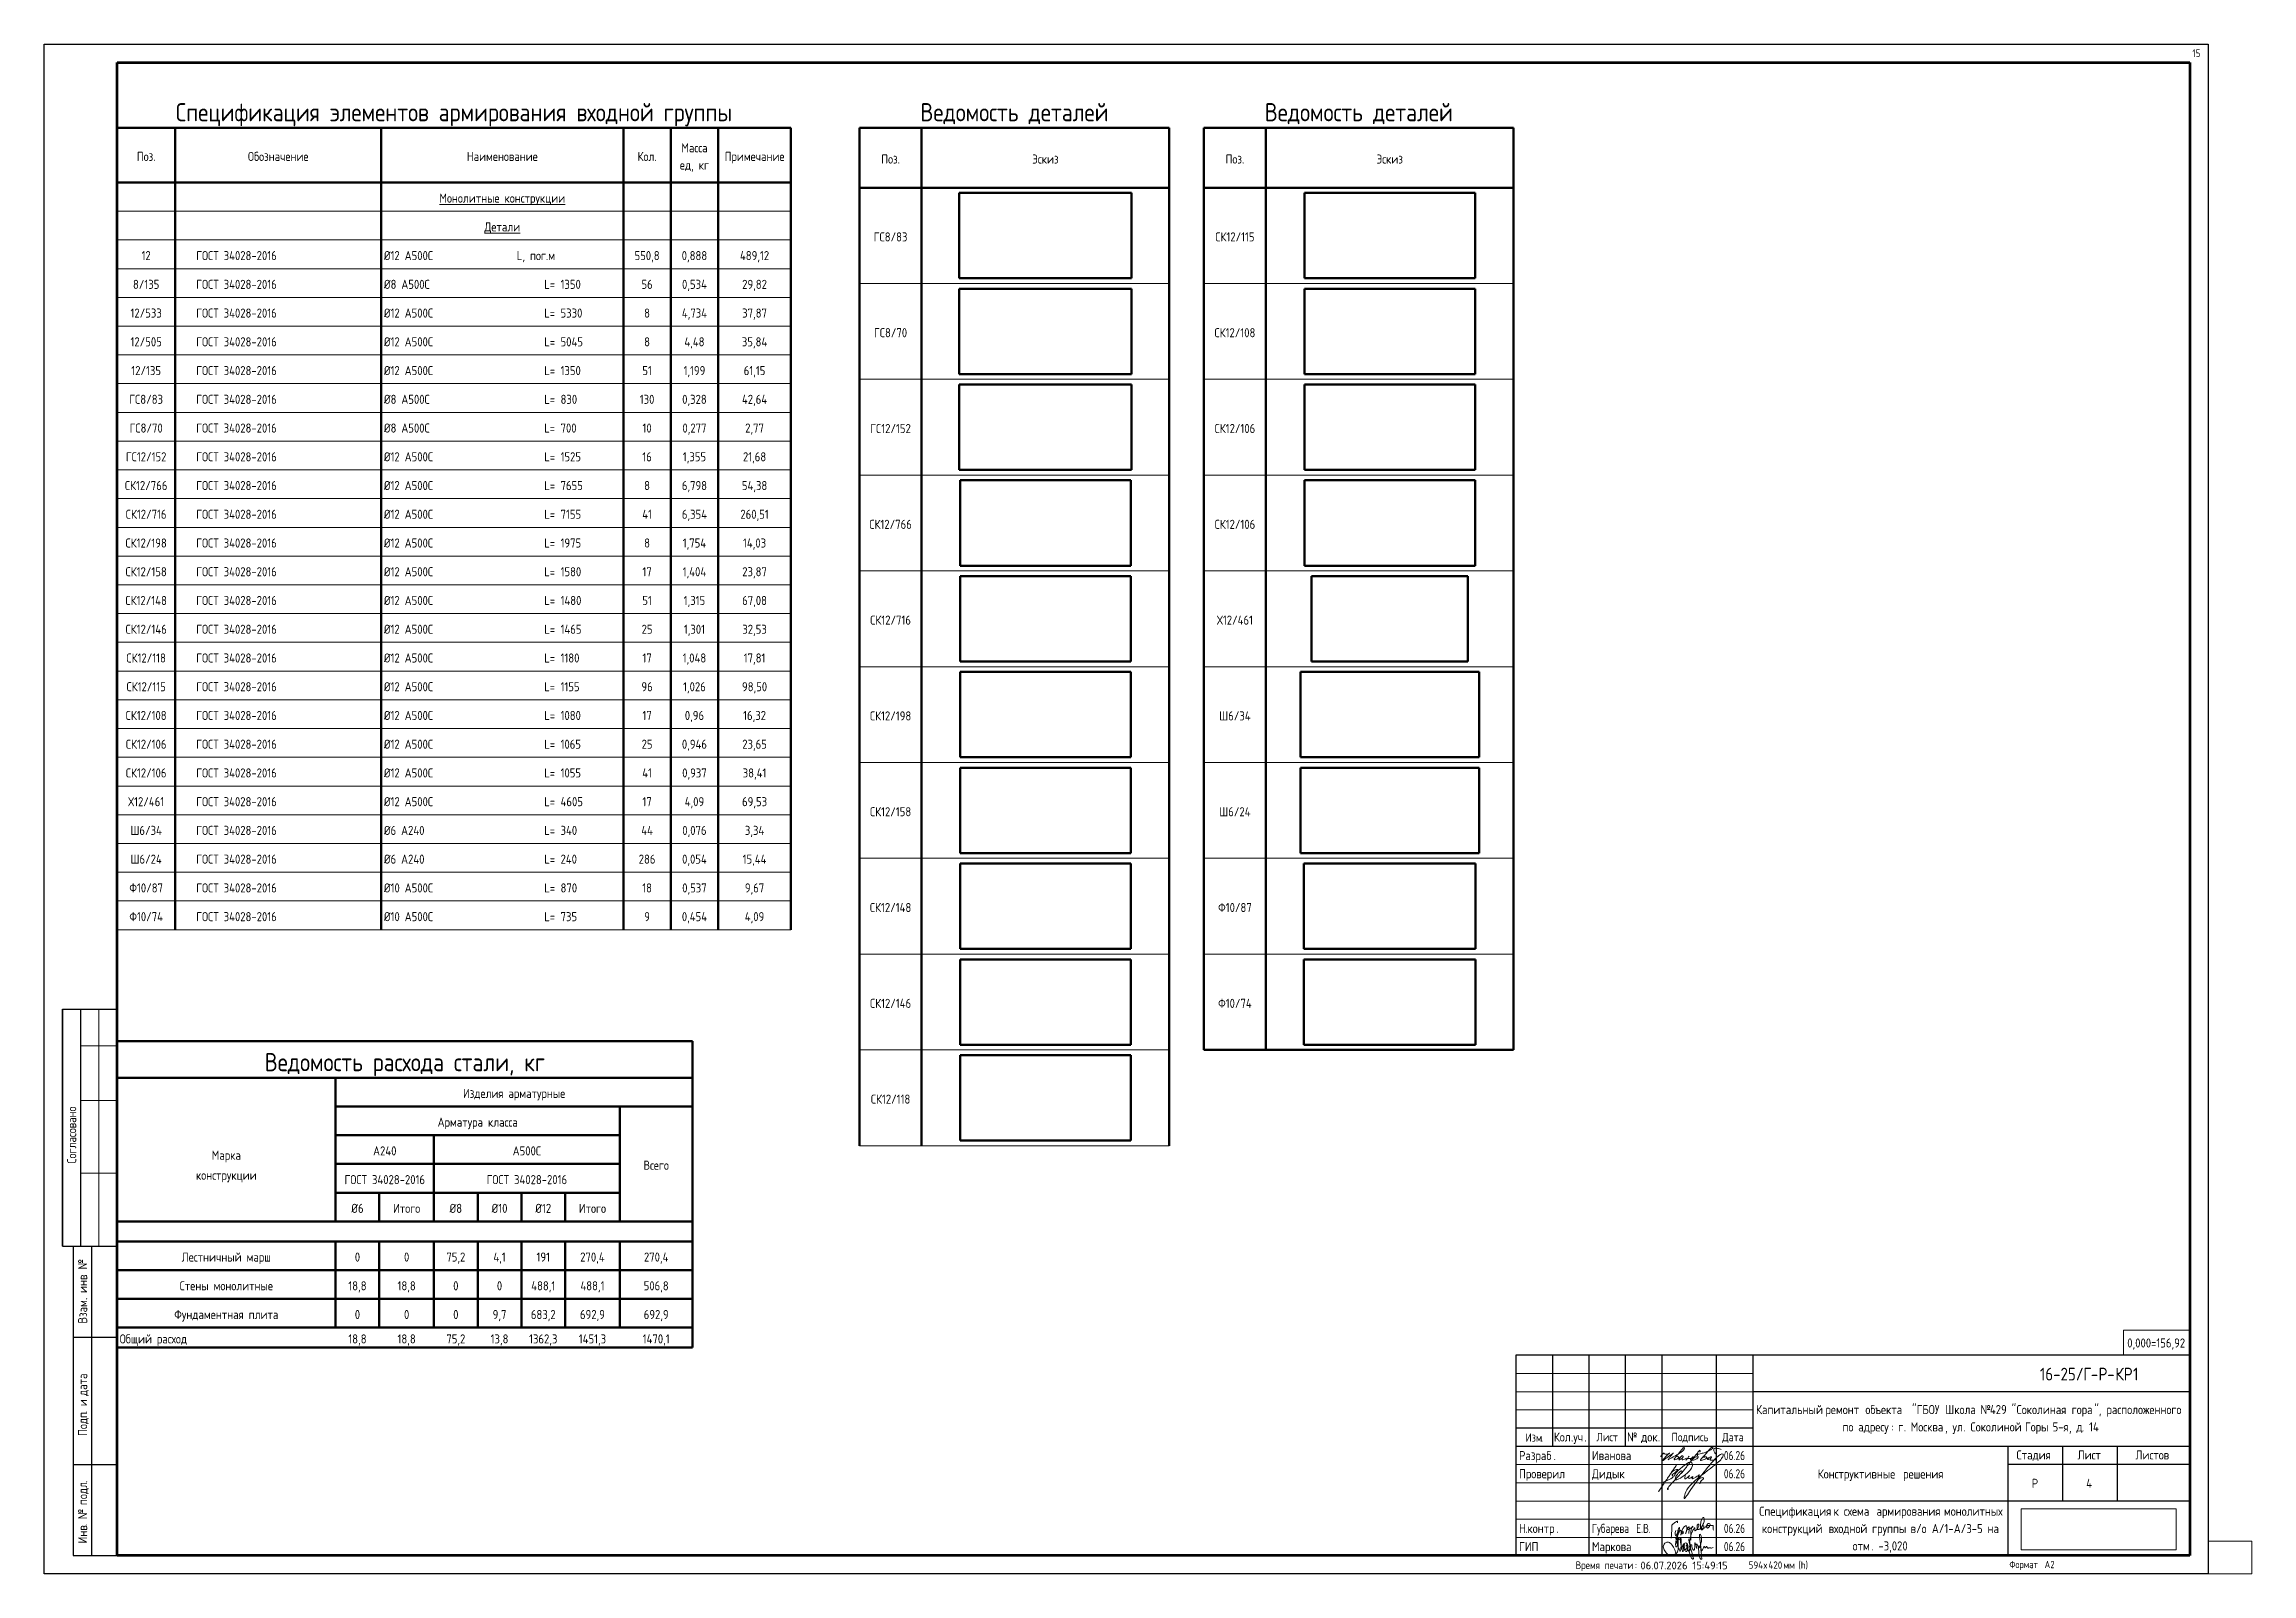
# Paper-space layout 'Layout1' of a CAD drawing. Header units: millimetres. Extents: x -594 to 12, y 0 to 420.
import ezdxf

# ---------------------------------------------------------------- set-up
doc = ezdxf.new("R2010")
doc.units = ezdxf.units.MM
doc.layers.add('_NPLT_SIGN', color=5, linetype='Continuous', lineweight=9, plot=False)
doc.layers.add('NPLT_SIGN', color=5, linetype='Continuous', lineweight=9, plot=False)
for name, color, linetype, lineweight in [('AA_Linii', 7, 'Continuous', 9), ('AA_Vinoska', 7, 'Continuous', 9), ('Gen_Stamp', 7, 'Continuous', 9), ('Gen_Table', 7, 'Continuous', 9)]:
    doc.layers.add(name, color=color, linetype=linetype, lineweight=lineweight)
doc.styles.add('ISOCPEUR', font='isocpeur.TTF', dxfattribs={"width": 0.85, "height": 2.5})
doc.styles.add('ISOCPEUR_1', font='isocpeur.TTF', dxfattribs={"width": 0.85, "height": 2.3})
doc.styles.add('ISOCPEUR_2', font='isocpeur.TTF', dxfattribs={"width": 0.85, "height": 2})
doc.styles.add('ISOCPEUR_3', font='isocpeur.TTF', dxfattribs={"width": 0.85, "height": 2.1})
doc.styles.add('ISOCPEUR_4', font='isocpeur.TTF', dxfattribs={"width": 0.9, "height": 2})
doc.styles.add('ISOCPEUR_5', font='isocpeur.TTF', dxfattribs={"height": 2.1})
doc.styles.add('ISOCPEUR_6', font='isocpeur.TTF', dxfattribs={"width": 0.85, "height": 3.5})
doc.styles.add('ISOCPEUR_7', font='isocpeur.TTF', dxfattribs={"width": 0.75, "height": 2.5})
doc.styles.add('ISOCPEUR_8', font='isocpeur.TTF', dxfattribs={"width": 0.85, "height": 5})
doc.styles.add('ISOCPEUR_I', font='isocpeui.ttf', dxfattribs={"width": 0.7, "height": 0.3})
picture_1 = doc.add_image_def('image1.jpg', size_in_pixel=(1429, 378))
picture_2 = doc.add_image_def('image2.bmp', size_in_pixel=(1200, 600))
picture_3 = doc.add_image_def('image3.bmp', size_in_pixel=(1200, 600))
picture_4 = doc.add_image_def('image4.bmp', size_in_pixel=(1200, 600))
picture_5 = doc.add_image_def('image5.bmp', size_in_pixel=(1200, 600))
picture_6 = doc.add_image_def('image6.bmp', size_in_pixel=(1200, 600))
picture_7 = doc.add_image_def('image7.bmp', size_in_pixel=(1200, 600))
picture_8 = doc.add_image_def('image8.bmp', size_in_pixel=(1200, 600))
picture_9 = doc.add_image_def('image9.bmp', size_in_pixel=(1256, 623))
picture_10 = doc.add_image_def('image10.bmp', size_in_pixel=(1256, 623))
picture_11 = doc.add_image_def('image11.bmp', size_in_pixel=(1256, 623))
picture_12 = doc.add_image_def('image12.bmp', size_in_pixel=(1202, 598))
picture_13 = doc.add_image_def('image13.bmp', size_in_pixel=(1202, 598))
picture_14 = doc.add_image_def('image14.bmp', size_in_pixel=(1256, 600))
picture_15 = doc.add_image_def('image15.bmp', size_in_pixel=(1256, 600))
picture_16 = doc.add_image_def('image16.bmp', size_in_pixel=(1202, 656))
picture_17 = doc.add_image_def('image17.bmp', size_in_pixel=(1200, 600))
picture_18 = doc.add_image_def('image18.bmp', size_in_pixel=(1200, 600))
picture_19 = doc.add_image_def('image19.bmp', size_in_pixel=(1200, 600))
picture_20 = doc.add_image_def('image20.bmp', size_in_pixel=(1200, 600))

psp = doc.layouts.get("Layout1")

# ---------------------------------------------------------------- texts
at = {"layer": 'AA_Vinoska', "char_height": 2.5, "attachment_point": 1}
for s, insert, width, style in [('Разраб', (-189.15, 33.73), 11.5162, 'ISOCPEUR'), ('\\fISOCPEUR|b0|i0|c204|p34|;\\W.85;.', (-179.65, 33.73), 0.7496, 'ISOCPEUR'), ('Иванова', (-169.15, 33.73), 13.4924, 'ISOCPEUR'), ('06.26', (-132.93, 33.73), 7.1551, 'ISOCPEUR_7'), ('Проверил', (-189.15, 28.73), 14.9234, 'ISOCPEUR'), ('Дидык', (-169.15, 28.73), 9.8808, 'ISOCPEUR'), ('06.26', (-132.93, 28.73), 7.1551, 'ISOCPEUR_7'), ('\\fISOCPEUR|b0|i0|c204|p34|;\\W.85;Н', (-189.15, 13.73), 2.0443, 'ISOCPEUR'), ('контр', (-186.85, 13.73), 9.6764, 'ISOCPEUR'), ('Губарева', (-169.15, 13.73), 13.3481, 'ISOCPEUR_7'), ('\\fISOCPEUR|b0|i0|c204|p34|;\\W.75; ', (-158.14, 13.73), 1.3829, 'ISOCPEUR_7'), ('\\fISOCPEUR|b0|i0|c204|p34|;\\W.75;Е', (-157, 13.73), 1.6234, 'ISOCPEUR_7'), ('\\fISOCPEUR|b0|i0|c204|p34|;\\W.75;В', (-155.11, 13.73), 1.8038, 'ISOCPEUR_7'), ('06.26', (-132.93, 13.73), 7.1551, 'ISOCPEUR_7'), ('ГИП', (-189.15, 8.73), 5.9285, 'ISOCPEUR'), ('\\fISOCPEUR|b0|i0|c204|p34|;\\W.85;.', (-187.47, 13.73), 0.7496, 'ISOCPEUR'), ('\\fISOCPEUR|b0|i0|c204|p34|;\\W.85;.', (-178.86, 13.73), 0.7496, 'ISOCPEUR'), ('Маркова', (-169.15, 8.73), 13.765, 'ISOCPEUR'), ('\\fISOCPEUR|b0|i0|c204|p34|;\\W.75;.', (-155.66, 13.73), 0.6614, 'ISOCPEUR_7'), ('\\fISOCPEUR|b0|i0|c204|p34|;\\W.75;.', (-153.62, 13.73), 0.6614, 'ISOCPEUR_7'), ('06.26', (-132.93, 8.73), 7.1551, 'ISOCPEUR_7')]:
    psp.add_mtext(s, dxfattribs=dict(at, insert=insert, width=width, style=style))
at = {"layer": 'Gen_Stamp', "attachment_point": 1}
for s, insert, char_height, width, style in [('15', (-4.32, 418.55), 2.1, 2.6576, 'ISOCPEUR_3'), ('0,000=156,92', (-22.2, 64.64), 2.5, 19.6253, 'ISOCPEUR'), ('\\fISOCPEUR|b0|i1|c204|p34|;\\W.7;0', (-164.85, 60.16), 0.3, 0.2245, 'ISOCPEUR_I'), ('16-25/', (-46.18, 56.59), 3.5, 14.4464, 'ISOCPEUR_6'), ('\\fISOCPEUR|b0|i0|c204|p34|;\\W.85;Г', (-34.26, 56.59), 3.5, 2.5213, 'ISOCPEUR_6'), ('\\fISOCPEUR|b0|i0|c204|p34|;\\W.85;-', (-32.18, 56.59), 3.5, 2.5213, 'ISOCPEUR_6'), ('\\fISOCPEUR|b0|i0|c204|p34|;\\W.85;Р', (-30.1, 56.59), 3.5, 2.9302, 'ISOCPEUR_6'), ('\\fISOCPEUR|b0|i0|c204|p34|;\\W.85;-', (-27.68, 56.59), 3.5, 2.5213, 'ISOCPEUR_6'), ('КР', (-25.45, 56.59), 3.5, 5.8603, 'ISOCPEUR_6'), ('\\fISOCPEUR|b0|i0|c204|p34|;\\W.85;1', (-20.62, 56.59), 3.5, 1.8399, 'ISOCPEUR_6'), ('Капитальный', (-124.1, 46.35), 2.5, 21.5333, 'ISOCPEUR'), ('\\fISOCPEUR|b0|i0|c204|p34|;\\W.85; ', (-106.33, 46.35), 2.5, 1.5673, 'ISOCPEUR'), ('ремонт', (-105.04, 46.35), 2.5, 11.7207, 'ISOCPEUR'), ('\\fISOCPEUR|b0|i0|c204|p34|;\\W.85; ', (-95.37, 46.35), 2.5, 1.5673, 'ISOCPEUR'), ('объекта', (-94.08, 46.35), 2.5, 13.9013, 'ISOCPEUR'), (' "', (-82.61, 46.35), 2.5, 3.1346, 'ISOCPEUR'), ('ГБОУ', (-80.02, 46.35), 2.5, 7.9728, 'ISOCPEUR'), ('\\fISOCPEUR|b0|i0|c204|p34|;\\W.85; ', (-73.44, 46.35), 2.5, 1.5673, 'ISOCPEUR'), ('Школа', (-72.15, 46.35), 2.5, 10.1534, 'ISOCPEUR'), ('\\fISOCPEUR|b0|i0|c204|p34|;\\W.85; ', (-63.77, 46.35), 2.5, 1.5673, 'ISOCPEUR'), ('\\fISOCPEUR|b0|i0|c204|p34|;\\W.85;№', (-62.48, 46.35), 2.5, 3.1346, 'ISOCPEUR'), ('429 "', (-59.89, 46.35), 2.5, 8.8586, 'ISOCPEUR'), ('Соколиная', (-52.58, 46.35), 2.5, 16.7633, 'ISOCPEUR'), ('\\fISOCPEUR|b0|i0|c204|p34|;\\W.85; ', (-38.75, 46.35), 2.5, 1.5673, 'ISOCPEUR'), ('гора', (-37.46, 46.35), 2.5, 7.5639, 'ISOCPEUR'), ('", ', (-31.22, 46.35), 2.5, 4.0205, 'ISOCPEUR'), ('расположенного', (-27.9, 46.35), 2.5, 26.1671, 'ISOCPEUR'), ('по', (-100.37, 41.59), 2.5, 3.6797, 'ISOCPEUR'), ('\\fISOCPEUR|b0|i0|c204|p34|;\\W.85; ', (-97.34, 41.59), 2.5, 1.5673, 'ISOCPEUR'), ('адресу', (-96.04, 41.59), 2.5, 10.9711, 'ISOCPEUR'), (': ', (-86.99, 41.59), 2.5, 2.3169, 'ISOCPEUR'), ('\\fISOCPEUR|b0|i0|c204|p34|;\\W.85;г', (-85.08, 41.59), 2.5, 1.8399, 'ISOCPEUR'), ('. ', (-83.56, 41.59), 2.5, 2.3169, 'ISOCPEUR'), ('Москва', (-81.65, 41.59), 2.5, 11.4481, 'ISOCPEUR'), (', ', (-72.21, 41.59), 2.5, 2.4532, 'ISOCPEUR'), ('ул', (-70.18, 41.59), 2.5, 3.6797, 'ISOCPEUR'), ('. ', (-67.15, 41.59), 2.5, 2.3169, 'ISOCPEUR'), ('Соколиной', (-65.23, 41.59), 2.5, 16.5589, 'ISOCPEUR'), ('\\fISOCPEUR|b0|i0|c204|p34|;\\W.85; ', (-51.57, 41.59), 2.5, 1.5673, 'ISOCPEUR'), ('Горы', (-50.28, 41.59), 2.5, 7.5639, 'ISOCPEUR'), (' 5-', (-44.04, 41.59), 2.5, 5.247, 'ISOCPEUR'), ('\\fISOCPEUR|b0|i0|c204|p34|;\\W.85;я', (-39.71, 41.59), 2.5, 1.8399, 'ISOCPEUR'), (', ', (-38.19, 41.59), 2.5, 2.4532, 'ISOCPEUR'), ('\\fISOCPEUR|b0|i0|c204|p34|;\\W.85;д', (-36.17, 41.59), 2.5, 1.8399, 'ISOCPEUR'), ('. 14', (-34.65, 41.59), 2.5, 5.6559, 'ISOCPEUR'), ('Конструктивные', (-107.15, 28.68), 2.5, 26.8485, 'ISOCPEUR'), ('\\fISOCPEUR|b0|i0|c204|p34|;\\W.85; ', (-85, 28.68), 2.5, 1.5673, 'ISOCPEUR'), ('решения', (-83.71, 28.68), 2.5, 13.3561, 'ISOCPEUR'), ('\\fISOCPEUR|b0|i0|c204|p34|;\\W.85;4', (-33.47, 26.12), 2.5, 2.0443, 'ISOCPEUR'), ('Спецификация', (-123.23, 18.44), 2.5, 23.1688, 'ISOCPEUR'), ('\\fISOCPEUR|b0|i0|c204|p34|;\\W.85; ', (-104.12, 18.44), 2.5, 1.5673, 'ISOCPEUR'), ('\\fISOCPEUR|b0|i0|c204|p34|;\\W.85; ', (-101.3, 18.44), 2.5, 1.5673, 'ISOCPEUR'), ('\\fISOCPEUR|b0|i0|c204|p34|;\\W.85; ', (-92.31, 18.44), 2.5, 1.5673, 'ISOCPEUR'), ('\\fISOCPEUR|b0|i0|c204|p34|;\\W.85; ', (-73.81, 18.44), 2.5, 1.5673, 'ISOCPEUR'), ('конструкций', (-122.5, 13.68), 2.5, 20.6475, 'ISOCPEUR'), ('\\fISOCPEUR|b0|i0|c204|p34|;\\W.85; ', (-105.47, 13.68), 2.5, 1.5673, 'ISOCPEUR'), ('входной', (-104.17, 13.68), 2.5, 12.8791, 'ISOCPEUR'), ('\\fISOCPEUR|b0|i0|c204|p34|;\\W.85;к', (-102.82, 18.44), 2.5, 1.8399, 'ISOCPEUR'), ('схема', (-100.01, 18.44), 2.5, 9.3357, 'ISOCPEUR'), ('\\fISOCPEUR|b0|i0|c204|p34|;\\W.85; ', (-93.55, 13.68), 2.5, 1.5673, 'ISOCPEUR'), ('группы', (-92.25, 13.68), 2.5, 11.2437, 'ISOCPEUR'), ('армирования', (-91.02, 18.44), 2.5, 20.8519, 'ISOCPEUR'), ('\\fISOCPEUR|b0|i0|c204|p34|;\\W.85; ', (-82.98, 13.68), 2.5, 1.5673, 'ISOCPEUR'), ('\\fISOCPEUR|b0|i0|c204|p34|;\\W.85;в', (-81.68, 13.68), 2.5, 1.8399, 'ISOCPEUR'), ('\\fISOCPEUR|b0|i0|c204|p34|;\\W.85;/', (-80.16, 13.68), 2.5, 1.8399, 'ISOCPEUR'), ('\\fISOCPEUR|b0|i0|c204|p34|;\\W.85;о', (-78.65, 13.68), 2.5, 1.8399, 'ISOCPEUR'), ('\\fISOCPEUR|b0|i0|c204|p34|;\\W.85; ', (-77.13, 13.68), 2.5, 1.5673, 'ISOCPEUR'), ('\\fISOCPEUR|b0|i0|c204|p34|;\\W.85;А', (-75.84, 13.68), 2.5, 2.3169, 'ISOCPEUR'), ('/1-', (-73.92, 13.68), 2.5, 4.9745, 'ISOCPEUR'), ('монолитных', (-72.52, 18.44), 2.5, 19.2846, 'ISOCPEUR'), ('\\fISOCPEUR|b0|i0|c204|p34|;\\W.85;А', (-69.82, 13.68), 2.5, 2.3169, 'ISOCPEUR'), ('/3-5 ', (-67.91, 13.68), 2.5, 8.9268, 'ISOCPEUR'), ('на', (-60.54, 13.68), 2.5, 3.8842, 'ISOCPEUR'), ('отм', (-97.59, 8.92), 2.5, 6.2011, 'ISOCPEUR'), ('. -3,020', (-92.48, 8.92), 2.5, 12.4021, 'ISOCPEUR')]:
    psp.add_mtext(s, dxfattribs=dict(at, insert=insert, char_height=char_height, width=width, style=style))
at = {"layer": 'Gen_Stamp', "insert": (-155.83, 3.34), "char_height": 2.1, "width": 28.1743, "attachment_point": 1, "line_spacing_factor": 1.135194, "style": 'ISOCPEUR_5'}
psp.add_mtext('06.07.2026 15:49:15', dxfattribs=at)
at = {"layer": 'Gen_Table', "line_spacing_factor": 1.135194}
for s, insert, char_height, width, attachment_point, style in [('Спецификация элементов армирования входной группы', (-481.5, 403.81), 5, 174.5782, 2, 'ISOCPEUR_8'), ('Ведомость деталей', (-327.66, 403.81), 5, 61.6017, 2, 'ISOCPEUR_8'), ('Ведомость деталей', (-233.14, 403.81), 5, 61.6017, 2, 'ISOCPEUR_8'), ('Поз.', (-566, 390.42), 2.5, 6.0764, 2, 'ISOCPEUR'), ('Обозначение', (-529.75, 390.42), 2.5, 19.5228, 2, 'ISOCPEUR'), ('Наименование', (-468.25, 390.42), 2.5, 21.8993, 2, 'ISOCPEUR'), ('Кол.', (-428.5, 390.42), 2.5, 6.2269, 2, 'ISOCPEUR'), ('Масса\\Pед, кг', (-415.5, 392.78), 2.5, 9.3252, 2, 'ISOCPEUR'), ('Примечание', (-399, 390.42), 2.5, 18.1692, 2, 'ISOCPEUR'), ('Поз.', (-361.66, 389.7), 2.5, 6.0764, 2, 'ISOCPEUR'), ('Эскиз', (-319.16, 389.7), 2.5, 8.5431, 2, 'ISOCPEUR'), ('Поз.', (-267.14, 389.7), 2.5, 6.0764, 2, 'ISOCPEUR'), ('Эскиз', (-224.64, 389.7), 2.5, 8.5431, 2, 'ISOCPEUR'), ('\\LМонолитные конструкции', (-468.25, 378.97), 2.5, 39.7676, 2, 'ISOCPEUR'), ('\\LДетали', (-468.25, 371.08), 2.5, 11.6716, 2, 'ISOCPEUR'), ('ГС8/83', (-361.66, 368.33), 2.5, 10.4683, 2, 'ISOCPEUR'), ('СК12/115', (-267.14, 368.33), 2.5, 12.6643, 2, 'ISOCPEUR'), ('12', (-566, 363.19), 2.5, 2.9781, 2, 'ISOCPEUR'), ('ГОСТ 34028-2016', (-552.25, 363.19), 2.5, 26.1107, 1, 'ISOCPEUR'), ('Ø12 А500С', (-500.75, 363.19), 2.5, 16.1236, 1, 'ISOCPEUR'), ('L, пог.м', (-453.75, 363.19), 2.5, 12.0626, 3, 'ISOCPEUR'), ('550,8', (-428.5, 363.19), 2.5, 7.8513, 2, 'ISOCPEUR'), ('0,888', (-415.5, 363.19), 2.5, 7.8513, 2, 'ISOCPEUR'), ('489,12', (-399, 363.19), 2.5, 9.3252, 2, 'ISOCPEUR'), ('8/135', (-566, 355.3), 2.5, 8.2122, 2, 'ISOCPEUR'), ('ГОСТ 34028-2016', (-552.25, 355.3), 2.5, 26.1107, 1, 'ISOCPEUR'), ('Ø8 А500С', (-500.75, 355.3), 2.5, 14.8903, 1, 'ISOCPEUR'), ('L=', (-453.75, 355.3), 2.5, 3.4894, 3, 'ISOCPEUR'), ('1350', (-452.25, 355.3), 2.5, 6.4675, 1, 'ISOCPEUR'), ('56', (-428.5, 355.3), 2.5, 3.4894, 2, 'ISOCPEUR'), ('0,534', (-415.5, 355.3), 2.5, 8.0919, 2, 'ISOCPEUR'), ('29,82', (-399, 355.3), 2.5, 7.8513, 2, 'ISOCPEUR'), ('12/533', (-566, 347.41), 2.5, 9.957, 2, 'ISOCPEUR'), ('ГОСТ 34028-2016', (-552.25, 347.41), 2.5, 26.1107, 1, 'ISOCPEUR'), ('Ø12 А500С', (-500.75, 347.41), 2.5, 16.1236, 1, 'ISOCPEUR'), ('L=', (-453.75, 347.41), 2.5, 3.4894, 3, 'ISOCPEUR'), ('5330', (-452.25, 347.41), 2.5, 6.9789, 1, 'ISOCPEUR'), ('\\fISOCPEUR|b0|i0|c204|p34|;\\W.85;8', (-428.5, 347.41), 2.5, 1.7447, 2, 'ISOCPEUR'), ('4,734', (-415.5, 347.41), 2.5, 8.3326, 2, 'ISOCPEUR'), ('37,87', (-399, 347.41), 2.5, 7.8513, 2, 'ISOCPEUR'), ('12/505', (-566, 339.52), 2.5, 9.957, 2, 'ISOCPEUR'), ('ГОСТ 34028-2016', (-552.25, 339.52), 2.5, 26.1107, 1, 'ISOCPEUR'), ('Ø12 А500С', (-500.75, 339.52), 2.5, 16.1236, 1, 'ISOCPEUR'), ('L=', (-453.75, 339.52), 2.5, 3.4894, 3, 'ISOCPEUR'), ('5045', (-452.25, 339.52), 2.5, 7.2195, 1, 'ISOCPEUR'), ('\\fISOCPEUR|b0|i0|c204|p34|;\\W.85;8', (-428.5, 339.52), 2.5, 1.7447, 2, 'ISOCPEUR'), ('4,48', (-415.5, 339.52), 2.5, 6.5878, 2, 'ISOCPEUR'), ('35,84', (-399, 339.52), 2.5, 8.0919, 2, 'ISOCPEUR'), ('ГС8/70', (-361.66, 342.02), 2.5, 10.4683, 2, 'ISOCPEUR'), ('СК12/108', (-267.14, 342.02), 2.5, 13.1757, 2, 'ISOCPEUR'), ('12/135', (-566, 331.62), 2.5, 9.4456, 2, 'ISOCPEUR'), ('ГОСТ 34028-2016', (-552.25, 331.62), 2.5, 26.1107, 1, 'ISOCPEUR'), ('Ø12 А500С', (-500.75, 331.62), 2.5, 16.1236, 1, 'ISOCPEUR'), ('L=', (-453.75, 331.62), 2.5, 3.4894, 3, 'ISOCPEUR'), ('1350', (-452.25, 331.62), 2.5, 6.4675, 1, 'ISOCPEUR'), ('51', (-428.5, 331.62), 2.5, 2.9781, 2, 'ISOCPEUR'), ('1,199', (-415.5, 331.62), 2.5, 6.8285, 2, 'ISOCPEUR'), ('61,15', (-399, 331.62), 2.5, 6.8285, 2, 'ISOCPEUR'), ('ГС8/83', (-566, 323.73), 2.5, 10.4683, 2, 'ISOCPEUR'), ('ГОСТ 34028-2016', (-552.25, 323.73), 2.5, 26.1107, 1, 'ISOCPEUR'), ('Ø8 А500С', (-500.75, 323.73), 2.5, 14.8903, 1, 'ISOCPEUR'), ('L=', (-453.75, 323.73), 2.5, 3.4894, 3, 'ISOCPEUR'), ('830', (-452.25, 323.73), 2.5, 5.2342, 1, 'ISOCPEUR'), ('130', (-428.5, 323.73), 2.5, 4.7228, 2, 'ISOCPEUR'), ('0,328', (-415.5, 323.73), 2.5, 7.8513, 2, 'ISOCPEUR'), ('42,64', (-399, 323.73), 2.5, 8.3326, 2, 'ISOCPEUR'), ('ГС8/70', (-566, 315.84), 2.5, 10.4683, 2, 'ISOCPEUR'), ('ГОСТ 34028-2016', (-552.25, 315.84), 2.5, 26.1107, 1, 'ISOCPEUR'), ('Ø8 А500С', (-500.75, 315.84), 2.5, 14.8903, 1, 'ISOCPEUR'), ('L=', (-453.75, 315.84), 2.5, 3.4894, 3, 'ISOCPEUR'), ('700', (-452.25, 315.84), 2.5, 5.2342, 1, 'ISOCPEUR'), ('10', (-428.5, 315.84), 2.5, 2.9781, 2, 'ISOCPEUR'), ('0,277', (-415.5, 315.84), 2.5, 7.8513, 2, 'ISOCPEUR'), ('2,77', (-399, 315.84), 2.5, 6.1065, 2, 'ISOCPEUR'), ('ГС12/152', (-361.66, 315.72), 2.5, 12.935, 2, 'ISOCPEUR'), ('СК12/106', (-267.14, 315.72), 2.5, 13.1757, 2, 'ISOCPEUR'), ('ГС12/152', (-566, 307.95), 2.5, 12.935, 2, 'ISOCPEUR'), ('ГОСТ 34028-2016', (-552.25, 307.95), 2.5, 26.1107, 1, 'ISOCPEUR'), ('Ø12 А500С', (-500.75, 307.95), 2.5, 16.1236, 1, 'ISOCPEUR'), ('L=', (-453.75, 307.95), 2.5, 3.4894, 3, 'ISOCPEUR'), ('1525', (-452.25, 307.95), 2.5, 6.4675, 1, 'ISOCPEUR'), ('16', (-428.5, 307.95), 2.5, 2.9781, 2, 'ISOCPEUR'), ('1,355', (-415.5, 307.95), 2.5, 7.3399, 2, 'ISOCPEUR'), ('21,68', (-399, 307.95), 2.5, 7.3399, 2, 'ISOCPEUR'), ('СК12/766', (-566, 300.06), 2.5, 13.687, 2, 'ISOCPEUR'), ('ГОСТ 34028-2016', (-552.25, 300.06), 2.5, 26.1107, 1, 'ISOCPEUR'), ('Ø12 А500С', (-500.75, 300.06), 2.5, 16.1236, 1, 'ISOCPEUR'), ('L=', (-453.75, 300.06), 2.5, 3.4894, 3, 'ISOCPEUR'), ('7655', (-452.25, 300.06), 2.5, 6.9789, 1, 'ISOCPEUR'), ('\\fISOCPEUR|b0|i0|c204|p34|;\\W.85;8', (-428.5, 300.06), 2.5, 1.7447, 2, 'ISOCPEUR'), ('6,798', (-415.5, 300.06), 2.5, 7.8513, 2, 'ISOCPEUR'), ('54,38', (-399, 300.06), 2.5, 8.0919, 2, 'ISOCPEUR'), ('СК12/716', (-566, 292.17), 2.5, 13.1757, 2, 'ISOCPEUR'), ('ГОСТ 34028-2016', (-552.25, 292.17), 2.5, 26.1107, 1, 'ISOCPEUR'), ('Ø12 А500С', (-500.75, 292.17), 2.5, 16.1236, 1, 'ISOCPEUR'), ('L=', (-453.75, 292.17), 2.5, 3.4894, 3, 'ISOCPEUR'), ('7155', (-452.25, 292.17), 2.5, 6.4675, 1, 'ISOCPEUR'), ('41', (-428.5, 292.17), 2.5, 3.2187, 2, 'ISOCPEUR'), ('6,354', (-415.5, 292.17), 2.5, 8.0919, 2, 'ISOCPEUR'), ('260,51', (-399, 292.17), 2.5, 9.0846, 2, 'ISOCPEUR'), ('СК12/766', (-361.66, 289.41), 2.5, 13.687, 2, 'ISOCPEUR'), ('СК12/106', (-267.14, 289.41), 2.5, 13.1757, 2, 'ISOCPEUR'), ('СК12/198', (-566, 284.28), 2.5, 13.1757, 2, 'ISOCPEUR'), ('ГОСТ 34028-2016', (-552.25, 284.28), 2.5, 26.1107, 1, 'ISOCPEUR'), ('Ø12 А500С', (-500.75, 284.28), 2.5, 16.1236, 1, 'ISOCPEUR'), ('L=', (-453.75, 284.28), 2.5, 3.4894, 3, 'ISOCPEUR'), ('1975', (-452.25, 284.28), 2.5, 6.4675, 1, 'ISOCPEUR'), ('\\fISOCPEUR|b0|i0|c204|p34|;\\W.85;8', (-428.5, 284.28), 2.5, 1.7447, 2, 'ISOCPEUR'), ('1,754', (-415.5, 284.28), 2.5, 7.5805, 2, 'ISOCPEUR'), ('14,03', (-399, 284.28), 2.5, 7.5805, 2, 'ISOCPEUR'), ('СК12/158', (-566, 276.39), 2.5, 13.1757, 2, 'ISOCPEUR'), ('ГОСТ 34028-2016', (-552.25, 276.39), 2.5, 26.1107, 1, 'ISOCPEUR'), ('Ø12 А500С', (-500.75, 276.39), 2.5, 16.1236, 1, 'ISOCPEUR'), ('L=', (-453.75, 276.39), 2.5, 3.4894, 3, 'ISOCPEUR'), ('1580', (-452.25, 276.39), 2.5, 6.4675, 1, 'ISOCPEUR'), ('17', (-428.5, 276.39), 2.5, 2.9781, 2, 'ISOCPEUR'), ('1,404', (-415.5, 276.39), 2.5, 7.8212, 2, 'ISOCPEUR'), ('23,87', (-399, 276.39), 2.5, 7.8513, 2, 'ISOCPEUR'), ('СК12/148', (-566, 268.5), 2.5, 13.4163, 2, 'ISOCPEUR'), ('ГОСТ 34028-2016', (-552.25, 268.5), 2.5, 26.1107, 1, 'ISOCPEUR'), ('Ø12 А500С', (-500.75, 268.5), 2.5, 16.1236, 1, 'ISOCPEUR'), ('L=', (-453.75, 268.5), 2.5, 3.4894, 3, 'ISOCPEUR'), ('1480', (-452.25, 268.5), 2.5, 6.7082, 1, 'ISOCPEUR'), ('51', (-428.5, 268.5), 2.5, 2.9781, 2, 'ISOCPEUR'), ('1,315', (-415.5, 268.5), 2.5, 6.8285, 2, 'ISOCPEUR'), ('67,08', (-399, 268.5), 2.5, 7.8513, 2, 'ISOCPEUR'), ('СК12/146', (-566, 260.6), 2.5, 13.4163, 2, 'ISOCPEUR'), ('ГОСТ 34028-2016', (-552.25, 260.6), 2.5, 26.1107, 1, 'ISOCPEUR'), ('Ø12 А500С', (-500.75, 260.6), 2.5, 16.1236, 1, 'ISOCPEUR'), ('L=', (-453.75, 260.6), 2.5, 3.4894, 3, 'ISOCPEUR'), ('1465', (-452.25, 260.6), 2.5, 6.7082, 1, 'ISOCPEUR'), ('25', (-428.5, 260.6), 2.5, 3.4894, 2, 'ISOCPEUR'), ('1,301', (-415.5, 260.6), 2.5, 6.8285, 2, 'ISOCPEUR'), ('32,53', (-399, 260.6), 2.5, 7.8513, 2, 'ISOCPEUR'), ('СК12/716', (-361.66, 263.11), 2.5, 13.1757, 2, 'ISOCPEUR'), ('Х12/461', (-267.14, 263.11), 2.5, 11.9122, 2, 'ISOCPEUR'), ('СК12/118', (-566, 252.71), 2.5, 12.6643, 2, 'ISOCPEUR'), ('ГОСТ 34028-2016', (-552.25, 252.71), 2.5, 26.1107, 1, 'ISOCPEUR'), ('Ø12 А500С', (-500.75, 252.71), 2.5, 16.1236, 1, 'ISOCPEUR'), ('L=', (-453.75, 252.71), 2.5, 3.4894, 3, 'ISOCPEUR'), ('1180', (-452.25, 252.71), 2.5, 5.9561, 1, 'ISOCPEUR'), ('17', (-428.5, 252.71), 2.5, 2.9781, 2, 'ISOCPEUR'), ('1,048', (-415.5, 252.71), 2.5, 7.5805, 2, 'ISOCPEUR'), ('17,81', (-399, 252.71), 2.5, 6.8285, 2, 'ISOCPEUR'), ('СК12/115', (-566, 244.82), 2.5, 12.6643, 2, 'ISOCPEUR'), ('ГОСТ 34028-2016', (-552.25, 244.82), 2.5, 26.1107, 1, 'ISOCPEUR'), ('Ø12 А500С', (-500.75, 244.82), 2.5, 16.1236, 1, 'ISOCPEUR'), ('L=', (-453.75, 244.82), 2.5, 3.4894, 3, 'ISOCPEUR'), ('1155', (-452.25, 244.82), 2.5, 5.9561, 1, 'ISOCPEUR'), ('96', (-428.5, 244.82), 2.5, 3.4894, 2, 'ISOCPEUR'), ('1,026', (-415.5, 244.82), 2.5, 7.3399, 2, 'ISOCPEUR'), ('98,50', (-399, 244.82), 2.5, 7.8513, 2, 'ISOCPEUR'), ('СК12/108', (-566, 236.93), 2.5, 13.1757, 2, 'ISOCPEUR'), ('ГОСТ 34028-2016', (-552.25, 236.93), 2.5, 26.1107, 1, 'ISOCPEUR'), ('Ø12 А500С', (-500.75, 236.93), 2.5, 16.1236, 1, 'ISOCPEUR'), ('L=', (-453.75, 236.93), 2.5, 3.4894, 3, 'ISOCPEUR'), ('1080', (-452.25, 236.93), 2.5, 6.4675, 1, 'ISOCPEUR'), ('17', (-428.5, 236.93), 2.5, 2.9781, 2, 'ISOCPEUR'), ('0,96', (-415.5, 236.93), 2.5, 6.1065, 2, 'ISOCPEUR'), ('16,32', (-399, 236.93), 2.5, 7.3399, 2, 'ISOCPEUR'), ('СК12/198', (-361.66, 236.81), 2.5, 13.1757, 2, 'ISOCPEUR'), ('Ш6/34', (-267.14, 236.81), 2.5, 9.6862, 2, 'ISOCPEUR'), ('СК12/106', (-566, 229.04), 2.5, 13.1757, 2, 'ISOCPEUR'), ('ГОСТ 34028-2016', (-552.25, 229.04), 2.5, 26.1107, 1, 'ISOCPEUR'), ('Ø12 А500С', (-500.75, 229.04), 2.5, 16.1236, 1, 'ISOCPEUR'), ('L=', (-453.75, 229.04), 2.5, 3.4894, 3, 'ISOCPEUR'), ('1065', (-452.25, 229.04), 2.5, 6.4675, 1, 'ISOCPEUR'), ('25', (-428.5, 229.04), 2.5, 3.4894, 2, 'ISOCPEUR'), ('0,946', (-415.5, 229.04), 2.5, 8.0919, 2, 'ISOCPEUR'), ('23,65', (-399, 229.04), 2.5, 7.8513, 2, 'ISOCPEUR'), ('СК12/106', (-566, 221.15), 2.5, 13.1757, 2, 'ISOCPEUR'), ('ГОСТ 34028-2016', (-552.25, 221.15), 2.5, 26.1107, 1, 'ISOCPEUR'), ('Ø12 А500С', (-500.75, 221.15), 2.5, 16.1236, 1, 'ISOCPEUR'), ('L=', (-453.75, 221.15), 2.5, 3.4894, 3, 'ISOCPEUR'), ('1055', (-452.25, 221.15), 2.5, 6.4675, 1, 'ISOCPEUR'), ('41', (-428.5, 221.15), 2.5, 3.2187, 2, 'ISOCPEUR'), ('0,937', (-415.5, 221.15), 2.5, 7.8513, 2, 'ISOCPEUR'), ('38,41', (-399, 221.15), 2.5, 7.5805, 2, 'ISOCPEUR'), ('Х12/461', (-566, 213.26), 2.5, 11.9122, 2, 'ISOCPEUR'), ('ГОСТ 34028-2016', (-552.25, 213.26), 2.5, 26.1107, 1, 'ISOCPEUR'), ('Ø12 А500С', (-500.75, 213.26), 2.5, 16.1236, 1, 'ISOCPEUR'), ('L=', (-453.75, 213.26), 2.5, 3.4894, 3, 'ISOCPEUR'), ('4605', (-452.25, 213.26), 2.5, 7.2195, 1, 'ISOCPEUR'), ('17', (-428.5, 213.26), 2.5, 2.9781, 2, 'ISOCPEUR'), ('4,09', (-415.5, 213.26), 2.5, 6.3472, 2, 'ISOCPEUR'), ('69,53', (-399, 213.26), 2.5, 7.8513, 2, 'ISOCPEUR'), ('СК12/158', (-361.66, 210.5), 2.5, 13.1757, 2, 'ISOCPEUR'), ('Ш6/24', (-267.14, 210.5), 2.5, 9.6862, 2, 'ISOCPEUR'), ('Ш6/34', (-566, 205.37), 2.5, 9.6862, 2, 'ISOCPEUR'), ('ГОСТ 34028-2016', (-552.25, 205.37), 2.5, 26.1107, 1, 'ISOCPEUR'), ('Ø6 А240', (-500.75, 205.37), 2.5, 13.3862, 1, 'ISOCPEUR'), ('L=', (-453.75, 205.37), 2.5, 3.4894, 3, 'ISOCPEUR'), ('340', (-452.25, 205.37), 2.5, 5.4748, 1, 'ISOCPEUR'), ('44', (-428.5, 205.37), 2.5, 3.9707, 2, 'ISOCPEUR'), ('0,076', (-415.5, 205.37), 2.5, 7.8513, 2, 'ISOCPEUR'), ('3,34', (-399, 205.37), 2.5, 6.3472, 2, 'ISOCPEUR'), ('Ш6/24', (-566, 197.48), 2.5, 9.6862, 2, 'ISOCPEUR'), ('ГОСТ 34028-2016', (-552.25, 197.48), 2.5, 26.1107, 1, 'ISOCPEUR'), ('Ø6 А240', (-500.75, 197.48), 2.5, 13.3862, 1, 'ISOCPEUR'), ('L=', (-453.75, 197.48), 2.5, 3.4894, 3, 'ISOCPEUR'), ('240', (-452.25, 197.48), 2.5, 5.4748, 1, 'ISOCPEUR'), ('286', (-428.5, 197.48), 2.5, 5.2342, 2, 'ISOCPEUR'), ('0,054', (-415.5, 197.48), 2.5, 8.0919, 2, 'ISOCPEUR'), ('15,44', (-399, 197.48), 2.5, 7.8212, 2, 'ISOCPEUR'), ('Ф10/87', (-566, 189.58), 2.5, 10.6789, 2, 'ISOCPEUR'), ('ГОСТ 34028-2016', (-552.25, 189.58), 2.5, 26.1107, 1, 'ISOCPEUR'), ('Ø10 А500С', (-500.75, 189.58), 2.5, 16.1236, 1, 'ISOCPEUR'), ('L=', (-453.75, 189.58), 2.5, 3.4894, 3, 'ISOCPEUR'), ('870', (-452.25, 189.58), 2.5, 5.2342, 1, 'ISOCPEUR'), ('18', (-428.5, 189.58), 2.5, 2.9781, 2, 'ISOCPEUR'), ('0,537', (-415.5, 189.58), 2.5, 7.8513, 2, 'ISOCPEUR'), ('9,67', (-399, 189.58), 2.5, 6.1065, 2, 'ISOCPEUR'), ('СК12/148', (-361.66, 184.2), 2.5, 13.4163, 2, 'ISOCPEUR'), ('Ф10/87', (-267.14, 184.2), 2.5, 10.6789, 2, 'ISOCPEUR'), ('Ф10/74', (-566, 181.69), 2.5, 10.9196, 2, 'ISOCPEUR'), ('ГОСТ 34028-2016', (-552.25, 181.69), 2.5, 26.1107, 1, 'ISOCPEUR'), ('Ø10 А500С', (-500.75, 181.69), 2.5, 16.1236, 1, 'ISOCPEUR'), ('L=', (-453.75, 181.69), 2.5, 3.4894, 3, 'ISOCPEUR'), ('735', (-452.25, 181.69), 2.5, 5.2342, 1, 'ISOCPEUR'), ('\\fISOCPEUR|b0|i0|c204|p34|;\\W.85;9', (-428.5, 181.69), 2.5, 1.7447, 2, 'ISOCPEUR'), ('0,454', (-415.5, 181.69), 2.5, 8.3326, 2, 'ISOCPEUR'), ('4,09', (-399, 181.69), 2.5, 6.3472, 2, 'ISOCPEUR'), ('СК12/146', (-361.66, 157.89), 2.5, 13.4163, 2, 'ISOCPEUR'), ('Ф10/74', (-267.14, 157.89), 2.5, 10.9196, 2, 'ISOCPEUR'), ('Ведомость расхода стали, кг', (-495, 143), 5, 93.5455, 2, 'ISOCPEUR_8'), ('Изделия арматурные', (-465, 133.16), 2.5, 32.6684, 2, 'ISOCPEUR'), ('СК12/118', (-361.66, 131.59), 2.5, 12.6643, 2, 'ISOCPEUR'), ('Арматура класса', (-475, 125.27), 2.5, 27.5245, 2, 'ISOCPEUR'), ('Марка', (-544, 116.18), 2.5, 9.6862, 2, 'ISOCPEUR'), ('А240', (-500.5, 117.38), 2.5, 7.7008, 2, 'ISOCPEUR'), ('А500С', (-461.5, 117.38), 2.5, 9.2049, 2, 'ISOCPEUR'), ('конструкции', (-544, 110.7), 2.5, 19.6432, 2, 'ISOCPEUR'), ('ГОСТ 34028-2016', (-500.5, 109.49), 2.5, 26.1107, 2, 'ISOCPEUR'), ('ГОСТ 34028-2016', (-461.5, 109.49), 2.5, 26.1107, 2, 'ISOCPEUR'), ('Всего', (-426, 113.44), 2.5, 8.6935, 2, 'ISOCPEUR'), ('Ø6', (-508, 101.6), 2.5, 4.2114, 2, 'ISOCPEUR'), ('Итого', (-494.5, 101.6), 2.5, 9.4456, 2, 'ISOCPEUR'), ('Ø8', (-481, 101.6), 2.5, 4.2114, 2, 'ISOCPEUR'), ('Ø10', (-469, 101.6), 2.5, 5.4447, 2, 'ISOCPEUR'), ('Ø12', (-457, 101.6), 2.5, 5.4447, 2, 'ISOCPEUR'), ('Итого', (-443.5, 101.6), 2.5, 9.4456, 2, 'ISOCPEUR'), ('Лестничный марш', (-544, 88.23), 2.5, 27.5546, 2, 'ISOCPEUR'), ('\\fISOCPEUR|b0|i0|c204|p34|;\\W.85;0', (-508, 88.23), 2.5, 1.7447, 2, 'ISOCPEUR'), ('\\fISOCPEUR|b0|i0|c204|p34|;\\W.85;0', (-494.5, 88.23), 2.5, 1.7447, 2, 'ISOCPEUR'), ('75,2', (-481, 88.23), 2.5, 6.1065, 2, 'ISOCPEUR'), ('4,1', (-469, 88.23), 2.5, 4.0911, 2, 'ISOCPEUR'), ('191', (-457, 88.23), 2.5, 4.2114, 2, 'ISOCPEUR'), ('270,4', (-443.5, 88.23), 2.5, 8.0919, 2, 'ISOCPEUR'), ('270,4', (-426, 88.23), 2.5, 8.0919, 2, 'ISOCPEUR'), ('Стены монолитные', (-544, 80.34), 2.5, 29.3294, 2, 'ISOCPEUR'), ('18,8', (-508, 80.34), 2.5, 5.5951, 2, 'ISOCPEUR'), ('18,8', (-494.5, 80.34), 2.5, 5.5951, 2, 'ISOCPEUR'), ('\\fISOCPEUR|b0|i0|c204|p34|;\\W.85;0', (-481, 80.34), 2.5, 1.7447, 2, 'ISOCPEUR'), ('\\fISOCPEUR|b0|i0|c204|p34|;\\W.85;0', (-469, 80.34), 2.5, 1.7447, 2, 'ISOCPEUR'), ('488,1', (-457, 80.34), 2.5, 7.5805, 2, 'ISOCPEUR'), ('488,1', (-443.5, 80.34), 2.5, 7.5805, 2, 'ISOCPEUR'), ('506,8', (-426, 80.34), 2.5, 7.8513, 2, 'ISOCPEUR'), ('Фундаментная плита', (-544, 72.45), 2.5, 33.7814, 2, 'ISOCPEUR'), ('\\fISOCPEUR|b0|i0|c204|p34|;\\W.85;0', (-508, 72.45), 2.5, 1.7447, 2, 'ISOCPEUR'), ('\\fISOCPEUR|b0|i0|c204|p34|;\\W.85;0', (-494.5, 72.45), 2.5, 1.7447, 2, 'ISOCPEUR'), ('\\fISOCPEUR|b0|i0|c204|p34|;\\W.85;0', (-481, 72.45), 2.5, 1.7447, 2, 'ISOCPEUR'), ('9,7', (-469, 72.45), 2.5, 4.3618, 2, 'ISOCPEUR'), ('683,2', (-457, 72.45), 2.5, 7.8513, 2, 'ISOCPEUR'), ('692,9', (-443.5, 72.45), 2.5, 7.8513, 2, 'ISOCPEUR'), ('692,9', (-426, 72.45), 2.5, 7.8513, 2, 'ISOCPEUR'), ('Общий расход', (-573.25, 65.76), 2.5, 21.5985, 1, 'ISOCPEUR'), ('18,8', (-508, 65.76), 2.5, 5.5951, 2, 'ISOCPEUR'), ('18,8', (-494.5, 65.76), 2.5, 5.5951, 2, 'ISOCPEUR'), ('75,2', (-481, 65.76), 2.5, 6.1065, 2, 'ISOCPEUR'), ('13,8', (-469, 65.76), 2.5, 5.5951, 2, 'ISOCPEUR'), ('1362,3', (-457, 65.76), 2.5, 9.0846, 2, 'ISOCPEUR'), ('1451,3', (-443.5, 65.76), 2.5, 8.8139, 2, 'ISOCPEUR'), ('1470,1', (-426, 65.76), 2.5, 8.8139, 2, 'ISOCPEUR')]:
    psp.add_mtext(s, dxfattribs=dict(at, insert=insert, char_height=char_height, width=width, attachment_point=attachment_point, style=style))

# ---------------------------------------------------------------- blocks, each defined once
blk = doc.blocks.new('020_Основная надпись Форма 3 - ООО ПСК _Азурит_-3643371-Спецификация к схема армирования монолитных конструкций входной группы в_о А_1-А_3-5 на отм_ -3_020')
at = {"layer": 'AA_Vinoska', "lineweight": 30}
for p, q in [((-589, 155), (-589, 90)), ((-589, 155), (-574, 155)), ((-589, 90), (-589, 155)), ((-584, 155), (-584, 90)), ((-589, 90), (-574, 90)), ((-586, 90), (-586, 5)), ((-586, 90), (-574, 90)), ((-581, 90), (-581, 5)), ((-586, 65), (-574, 65)), ((-190, 60), (-190, 5)), ((-5, 60), (-190, 60)), ((-180, 60), (-180, 35)), ((-170, 60), (-170, 5)), ((-160, 60), (-160, 35)), ((-150, 60), (-150, 5)), ((-135, 60), (-135, 5)), ((-125, 60), (-125, 5)), ((-5, 50), (-125, 50)), ((-125, 40), (-190, 40)), ((-125, 35), (-190, 35)), ((-5, 35), (-125, 35)), ((-55, 35), (-55, 5)), ((-40, 35), (-40, 30)), ((-25, 35), (-25, 30)), ((-586, 30), (-574, 30)), ((-5, 30), (-55, 30)), ((-40, 30), (-40, 20)), ((-25, 30), (-25, 20)), ((-5, 20), (-125, 20)), ((-586, 5), (-574, 5))]:
    blk.add_line(p, q, dxfattribs=at)
at = {"layer": 'AA_Vinoska', "lineweight": 18}
for p, q in [((-579, 155), (-579, 90)), ((-574, 155), (-574, 90)), ((-584, 145), (-574, 145)), ((-584, 130), (-574, 130)), ((-584, 110), (-574, 110)), ((-125, 55), (-190, 55)), ((-125, 50), (-190, 50)), ((-125, 45), (-190, 45)), ((-125, 30), (-190, 30)), ((-125, 25), (-190, 25)), ((-125, 20), (-190, 20)), ((-125, 15), (-190, 15)), ((-125, 10), (-190, 10))]:
    blk.add_line(p, q, dxfattribs=at)
at = {"layer": 'AA_Vinoska'}
for q in [(-5, 70), (-15, 60)]:
    blk.add_line((-5, 60), q, dxfattribs=at)
at = {"layer": 'Gen_Stamp', "lineweight": 25}
for p, q in [((-594, 0), (-594, 420)), ((-594, 420), (0, 420)), ((0, 420), (0, 0)), ((0, 0), (-594, 0))]:
    blk.add_line(p, q, dxfattribs=at)
at = {"layer": 'Gen_Stamp', "lineweight": 80}
for p, q in [((-574, 5), (-574, 415)), ((-574, 415), (-5, 415)), ((-5, 415), (-5, 5)), ((-5, 5), (-574, 5))]:
    blk.add_line(p, q, dxfattribs=at)
at = {"layer": 'Gen_Stamp', "char_height": 2.5, "attachment_point": 1, "rotation": 90, "style": 'ISOCPEUR'}
for s, insert, width in [('Согласовано', (-587.69, 112.63), 20.3749), ('\\fISOCPEUR|b0|i0|c204|p34|;\\W.85;№', (-584.69, 83.58), 3.1346), ('инв', (-584.69, 77.11), 5.5196), ('. ', (-584.69, 81.67), 2.3169), ('Взам', (-584.69, 68.73), 7.8365), ('. ', (-584.69, 75.2), 2.3169), ('дата', (-584.69, 48.83), 8.2454), ('Подп', (-584.69, 37.87), 7.5639), ('\\fISOCPEUR|b0|i0|c204|p34|;\\W.85; ', (-584.69, 47.54), 1.5673), ('\\fISOCPEUR|b0|i0|c204|p34|;\\W.85;и', (-584.69, 46.02), 1.8399), ('. ', (-584.69, 44.11), 2.3169), ('подл', (-584.69, 18.88), 7.3595), ('\\fISOCPEUR|b0|i0|c204|p34|;\\W.85;.', (-584.69, 24.95), 0.7496), ('\\fISOCPEUR|b0|i0|c204|p34|;\\W.85;№', (-584.69, 15), 3.1346), ('\\fISOCPEUR|b0|i0|c204|p34|;\\W.85; ', (-584.69, 17.58), 1.5673), ('Инв', (-584.69, 8.36), 5.724), ('. ', (-584.69, 13.09), 2.3169)]:
    blk.add_mtext(s, dxfattribs=dict(at, insert=insert, width=width))
at = {"layer": 'Gen_Stamp', "attachment_point": 1}
for s, insert, char_height, width, style in [('Изм', (-187.39, 38.56), 2.3, 5.1789, 'ISOCPEUR_1'), ('\\fISOCPEUR|b0|i0|c204|p34|;\\W.85;.', (-183.11, 38.56), 2.3, 0.6814, 'ISOCPEUR_1'), ('Кол', (-179.6, 38.83), 2.5, 5.724, 'ISOCPEUR'), ('\\fISOCPEUR|b0|i0|c204|p34|;\\W.85;.', (-174.88, 38.83), 2.5, 0.7496, 'ISOCPEUR'), ('уч', (-174.26, 38.83), 2.5, 3.6797, 'ISOCPEUR'), ('\\fISOCPEUR|b0|i0|c204|p34|;\\W.85;.', (-171.22, 38.83), 2.5, 0.7496, 'ISOCPEUR'), ('Лист', (-167.91, 38.71), 2.3, 6.9506, 'ISOCPEUR_1'), ('\\fISOCPEUR|b0|i0|c204|p34|;\\W.85;№', (-159.5, 38.83), 2.5, 3.1346, 'ISOCPEUR'), ('\\fISOCPEUR|b0|i0|c204|p34|;\\W.85; ', (-156.92, 38.83), 2.5, 1.5673, 'ISOCPEUR'), ('док', (-155.63, 38.83), 2.5, 5.5196, 'ISOCPEUR'), ('\\fISOCPEUR|b0|i0|c204|p34|;\\W.85;.', (-151.07, 38.83), 2.5, 0.7496, 'ISOCPEUR'), ('Подпись', (-147.29, 38.71), 2.3, 11.38, 'ISOCPEUR_1'), ('Дата', (-133.38, 38.71), 2.3, 7.9046, 'ISOCPEUR_1'), ('Стадия', (-52.6, 33.9), 2.5, 11.7207, 'ISOCPEUR'), ('Лист', (-35.83, 33.9), 2.5, 7.7684, 'ISOCPEUR'), ('Листов', (-19.95, 33.9), 2.5, 11.4481, 'ISOCPEUR'), ('\\fISOCPEUR|b0|i0|c204|p34|;\\W.85;Р', (-48.41, 26.09), 2.5, 2.0443, 'ISOCPEUR'), ('Время', (-173.6, 3.43), 2.1, 8.2454, 'ISOCPEUR_3'), ('\\fISOCPEUR|b0|i0|c204|p34|;\\W.85; ', (-166.8, 3.43), 2.1, 1.3629, 'ISOCPEUR_3'), ('печати', (-165.67, 3.43), 2.1, 10.0852, 'ISOCPEUR_3'), ('\\fISOCPEUR|b0|i0|c204|p34|;\\W.85;:', (-157.35, 3.43), 2.1, 0.6814, 'ISOCPEUR_3'), ('594', (-126.13, 3.41), 2, 4.9785, 'ISOCPEUR_4'), ('\\fISOCPEUR|b0|i0|c204|p34|;\\W.9;х', (-122.02, 3.41), 2, 1.5873, 'ISOCPEUR_4'), ('420', (-120.71, 3.41), 2, 4.9785, 'ISOCPEUR_4'), ('мм', (-116.6, 3.41), 2, 3.6076, 'ISOCPEUR_4'), (' (h)', (-113.63, 3.41), 2, 4.6899, 'ISOCPEUR_4'), ('Формат', (-54.55, 3.56), 2, 10.4259, 'ISOCPEUR_2'), ('\\fISOCPEUR|b0|i0|c204|p34|;\\W.85; ', (-45.94, 3.56), 2, 1.2947, 'ISOCPEUR_2'), ('\\fISOCPEUR|b0|i0|c204|p34|;\\W.85;А', (-44.88, 3.56), 2, 1.908, 'ISOCPEUR_2'), ('\\fISOCPEUR|b0|i0|c204|p34|;\\W.85;2', (-43.3, 3.56), 2, 1.4992, 'ISOCPEUR_2')]:
    blk.add_mtext(s, dxfattribs=dict(at, insert=insert, char_height=char_height, width=width, style=style))
at = {"layer": 'Gen_Stamp'}
image = blk.add_image(picture_1, insert=(-51.29, 6.6), size_in_units=(42.54, 11.25), dxfattribs=at)
image.dxf.flags = 7
blk = doc.blocks.new('022_Маркова - ГИП-3759989-Спецификация к схема армирования монолитных конструкций входной группы в_о А_1-А_3-5 на отм_ -3_020')
at = {"layer": '_NPLT_SIGN'}
for points, knots in [([(43.85, 0.69), (43.51, 2.09), (42.53, 3.47), (41.76, 3.85), (40.73, 3.45), (40.29, 2.44), (40.79, 1.25), (41.77, 0.16), (43.08, 0), (44.44, 0.76), (44.59, 1.86), (44.56, 3.76), (44.56, 4.84)], [0, 0, 0, 0, 0.00435621, 0.00834068, 0.01168595, 0.01550962, 0.01972632, 0.02417924, 0.0289255, 0.03328241, 0.03828155, 0.04275783, 0.04275783, 0.04275783, 0.04275783]), ([(44.8, 4.31), (44.71, 4.83), (44.46, 5.14), (44.14, 5.19), (43.9, 5.03), (43.86, 4.31), (44.46, 2.46), (44.99, 1.28), (45.07, 1.16), (45.14, 1.17), (45.23, 1.6), (45.39, 3.06), (45.39, 4.31), (45.35, 4.8), (45.23, 4.87), (45.12, 4.87), (45.05, 4.75), (45.15, 3.64), (45.48, 1.92), (45.78, 1.11), (45.9, 1.11), (45.97, 1.18), (46.34, 2.48), (46.34, 2.92), (46.27, 3.05), (46.07, 3.05), (45.86, 2.97), (45.71, 2.75), (45.74, 2.15), (45.99, 1.8), (46.26, 1.64), (46.46, 1.3), (46.82, 1.1), (46.98, 1.14), (47.2, 2.51), (47.14, 3.11), (46.84, 3.48), (46.33, 3.51), (46.01, 3.24), (45.91, 2.76), (46.05, 2.09), (46.31, 1.69), (46.53, 1.67), (46.95, 1.98), (47.05, 2.23), (47.03, 2.77), (46.93, 2.97), (46.88, 3.01), (46.86, 2.99), (46.85, 2.9), (46.91, 1.83), (47.2, 1.41), (47.44, 1.21), (47.64, 1.27), (47.97, 1.91), (47.97, 2.57), (47.73, 3.71), (47.52, 4.43), (47.47, 4.59), (47.43, 4.61), (47.41, 4.59), (47.53, 3.81), (48.14, 1.2), (48.54, 0.08), (48.72, -0.81), (48.68, -0.94), (48.58, -0.94), (48.41, -0.91), (47.87, -0.22), (47.6, 0.67), (47.46, 2), (47.6, 2.73), (47.96, 2.99), (48.23, 2.95), (48.27, 2.8), (48.27, 2.45), (48.41, 1.88), (48.67, 1.53), (48.81, 1.53), (48.96, 1.58), (49.01, 1.8), (49.08, 2.21), (49.15, 2.9), (49.1, 3.2), (49.08, 3.45), (49.12, 3.5), (49.21, 3.45), (49.48, 2.77), (49.66, 2.21), (49.69, 2), (49.67, 1.98), (49.62, 2.03), (49.51, 2.37), (49.44, 2.62), (49.51, 3.14), (49.58, 3.21), (49.72, 3.11), (49.96, 2.61), (50.14, 2.18), (50.36, 2.16), (50.6, 2.53), (50.82, 3.41), (50.98, 4.41), (50.87, 5.33), (50.68, 5.76), (50.53, 5.88), (50.4, 5.84), (50.3, 5.63), (50.43, 4.86), (50.53, 4.09), (50.74, 2.54), (50.88, 1.29), (50.88, 0.46), (50.92, -0.14), (51.01, -0.54), (51.04, -0.89), (50.91, -0.99), (50.68, -0.95), (50.38, -0.64), (50.16, 1.08), (50.11, 2.07), (50.17, 2.63), (50.33, 2.68), (50.62, 2.47), (50.74, 2.08), (50.74, 1.86), (50.74, 1.44), (50.96, 1.25), (51.2, 1.49), (51.49, 2.34), (51.58, 2.53), (51.66, 2.55), (51.77, 2.44), (51.8, 2.13), (51.87, 2.09), (52, 2.17), (52.13, 2.38), (52.28, 2.52), (52.43, 2.43), (52.48, 2.24), (52.65, 2.06), (52.81, 2.06), (52.92, 2.13), (53.15, 2.2), (53.41, 2.17), (53.49, 2.08), (53.71, 2.06), (53.9, 2.11), (54.1, 2.23)], [0, 0, 0, 0, 0.0013642, 0.0024716, 0.0039271, 0.0071604, 0.0114923, 0.0151992, 0.0168552, 0.017577, 0.0197425, 0.0231954, 0.0267048, 0.0287659, 0.0295817, 0.0300123, 0.031498, 0.0347832, 0.0388614, 0.0418614, 0.0430502, 0.0447716, 0.0468358, 0.0489595, 0.0498178, 0.0504412, 0.0511968, 0.0523995, 0.0538233, 0.0552935, 0.0565438, 0.0577717, 0.0588373, 0.0609859, 0.0633503, 0.0660541, 0.0677903, 0.0693288, 0.0708886, 0.0726354, 0.0744423, 0.0759439, 0.0772831, 0.0783918, 0.0798486, 0.0809736, 0.0818741, 0.0822252, 0.0824312, 0.0837412, 0.0855667, 0.0876358, 0.0887665, 0.0901391, 0.0918825, 0.0946733, 0.0974863, 0.0997671, 0.1008166, 0.101087, 0.1020353, 0.1058616, 0.110959, 0.1161878, 0.1186349, 0.1198924, 0.1203364, 0.1215942, 0.123759, 0.1272016, 0.1305016, 0.133259, 0.1348584, 0.1358061, 0.1366498, 0.1378419, 0.1393454, 0.1406226, 0.1414171, 0.1419862, 0.1428554, 0.1443162, 0.1458558, 0.147224, 0.1479078, 0.1483694, 0.1493507, 0.1509007, 0.1525761, 0.1534842, 0.1538318, 0.1543395, 0.1550943, 0.1563412, 0.1572985, 0.1581547, 0.1590571, 0.160364, 0.1617296, 0.1629626, 0.1646785, 0.1672603, 0.1703712, 0.1730004, 0.1747326, 0.175603, 0.1762204, 0.1774892, 0.1794496, 0.1828662, 0.186801, 0.1907892, 0.1937227, 0.1957314, 0.1972287, 0.1982494, 0.1990669, 0.1999687, 0.2025853, 0.2060361, 0.2096286, 0.2115128, 0.2127044, 0.213734, 0.2148092, 0.2159556, 0.216966, 0.2181091, 0.2197772, 0.2213504, 0.222648, 0.2231309, 0.2237283, 0.2243257, 0.2249206, 0.2254421, 0.2261004, 0.22678, 0.2274149, 0.2280973, 0.2287697, 0.2293729, 0.2299582, 0.230652, 0.2313279, 0.2319846, 0.2325681, 0.2332749, 0.2332749, 0.2332749, 0.2332749])]:
    blk.add_open_spline(points, degree=3, knots=knots, dxfattribs=at)
blk = doc.blocks.new('022_Губарева Е_В_ - Нормоконтроль-3760249-Спецификация к схема армирования монолитных конструкций входной группы в_о А_1-А_3-5 на отм_ -3_020')
at = {"layer": '_NPLT_SIGN'}
for points, knots in [([(42.65, -0.24), (42.69, 1.1), (42.81, 2.03), (42.81, 3.02), (42.81, 3.4), (42.88, 3.47), (43.87, 4.36), (44.17, 4.44), (44.29, 4.44), (44.37, 4.36), (44.37, 4.01)], [0, 0, 0, 0, 0.0035831, 0.00610071, 0.00770703, 0.00968285, 0.01159584, 0.01352143, 0.01412232, 0.01475797, 0.01475797, 0.01475797, 0.01475797]), ([(43.85, 1.87), (43.71, 1.45), (43.71, 1.01), (43.76, 0.59), (43.88, 0.54), (44.07, 0.67), (44.54, 1.31), (44.8, 1.99), (44.9, 2.47), (44.89, 2.7), (44.83, 2.71), (44.75, 2.67), (44.37, 1.81), (44.26, 0.65), (44.26, -0.53), (44.39, -1.51), (44.39, -2.16), (44.2, -2.56), (44.05, -2.6), (43.94, -2.6), (43.8, -2.28), (43.86, -1.15), (44.09, -0.34), (44.7, 1.17), (45.04, 1.89), (45.17, 2.02), (45.29, 1.9), (45.33, 1.45), (45.38, 1.14), (45.48, 0.95), (45.66, 0.95), (45.77, 1.03), (45.89, 1.2), (45.99, 1.47), (45.88, 1.63), (45.67, 1.52), (45.56, 1.32), (45.32, 0.86), (45.28, 0.68), (45.24, 0.59), (45.22, 0.63), (45.24, 0.78), (45.62, 2.19), (45.99, 2.73), (46.43, 3.11), (46.65, 3.19), (46.83, 3.15), (46.89, 2.96), (46.98, 2.23), (46.86, 1.91), (46.66, 1.08), (46.61, 1.03), (46.56, 1.08), (46.72, 1.61), (47.07, 2.39), (47.3, 2.76), (47.52, 2.97), (47.56, 2.86), (47.5, 1.81), (47.5, 1.25), (47.47, 1.08)], [0, 0, 0, 0, 0.00141903, 0.00251453, 0.00337203, 0.00464653, 0.00656525, 0.00877126, 0.01035522, 0.01120876, 0.01162334, 0.0128081, 0.0152087, 0.01880295, 0.02245602, 0.02553595, 0.02780375, 0.02915839, 0.02992211, 0.0305915, 0.03233411, 0.03487331, 0.03881069, 0.04238535, 0.04524248, 0.04650068, 0.0473813, 0.04840926, 0.04948548, 0.0502589, 0.05082659, 0.051391, 0.05208083, 0.05284209, 0.05363298, 0.05434785, 0.05541659, 0.0564329, 0.05731609, 0.05768512, 0.05801426, 0.05982684, 0.06230422, 0.06525775, 0.06687307, 0.06797065, 0.06863967, 0.06985615, 0.07125576, 0.07337441, 0.07476414, 0.07584655, 0.07660409, 0.07822482, 0.08024043, 0.08198553, 0.08292431, 0.08454256, 0.08644351, 0.08840011, 0.08840011, 0.08840011, 0.08840011]), ([(46.71, 1.9), (47.3, 2.13), (47.8, 2.42), (48.35, 2.8), (48.5, 2.89), (48.57, 2.99), (48.55, 3.09), (48.47, 3.06), (48.19, 2.56), (48.08, 2.19), (47.98, 1.21), (48.04, 0.01), (48.04, -0.46), (48.04, -0.71), (47.93, -0.71), (47.83, -0.61), (47.83, 0.01), (48.42, 1.81), (48.86, 2.49), (49.05, 2.64), (49.09, 2.6), (49.13, 2.46), (49.13, 2.04), (49.14, 1.83), (49.19, 1.8), (49.28, 1.85), (49.87, 2.43), (50.18, 3.04), (50.25, 3.35), (50.21, 3.59), (50.09, 3.68), (49.82, 3.5), (49.71, 3.15), (49.68, 2.59), (49.86, 2.18), (50.06, 2.11), (50.37, 2.23), (50.8, 2.66), (51.37, 3.5), (51.79, 4.61), (51.63, 5.44), (51.49, 5.51), (51.42, 5.52), (51.31, 5.49), (51.1, 5.21), (50.73, 4.2), (50.56, 3.13), (50.71, 2.34), (50.91, 2.06), (51.07, 2.06), (51.62, 2.51), (51.62, 2.96), (51.53, 3.19), (51.27, 3.2), (51.13, 3.1), (51.01, 2.85), (50.95, 2.56), (51.03, 2.39), (51.14, 2.32), (51.48, 2.37), (52.23, 3.02), (52.42, 3.25), (52.56, 3.71), (52.88, 3.89), (53.27, 3.83), (53.3, 3.24), (53, 2.75), (52.49, 2.42), (52.33, 2.93), (52.43, 3.38), (52.48, 3.5), (52.51, 3.32), (52.63, 3.27), (53.33, 3.31), (53.84, 3.31), (54.18, 3.28), (54.18, 2.88), (54.18, 2.62), (54.13, 2.36), (54.14, 2.16), (54.24, 1.99)], [0, 0, 0, 0, 0.002061, 0.0036154, 0.0046696, 0.0050974, 0.0054418, 0.0062669, 0.0074082, 0.0095322, 0.012344, 0.0152477, 0.0173466, 0.0182547, 0.0187982, 0.0197454, 0.0226428, 0.0262833, 0.0295057, 0.0307223, 0.0311997, 0.0318816, 0.0327288, 0.0334831, 0.0338833, 0.0349628, 0.0367236, 0.0387232, 0.0400853, 0.0408698, 0.0416582, 0.0425762, 0.0439393, 0.0454368, 0.046769, 0.0478604, 0.0491315, 0.0512693, 0.0543417, 0.0576748, 0.0600731, 0.0612526, 0.0616232, 0.0622122, 0.0638923, 0.0666299, 0.069869, 0.0723061, 0.0737444, 0.0750704, 0.0765109, 0.078042, 0.0790802, 0.0798296, 0.0806092, 0.081431, 0.0822644, 0.0829363, 0.0836607, 0.0852585, 0.0870435, 0.0889793, 0.0902316, 0.0915967, 0.0930789, 0.0947907, 0.0967323, 0.0986141, 0.1003735, 0.1016008, 0.1024329, 0.1028978, 0.1039958, 0.1054643, 0.107171, 0.1085436, 0.10964, 0.1106443, 0.1114336, 0.1121611, 0.1121611, 0.1121611, 0.1121611])]:
    blk.add_open_spline(points, degree=3, knots=knots, dxfattribs=at)
blk = doc.blocks.new('022_Нет подписи - 022_Нет подписи-1287868-Спецификация к схема армирования монолитных конструкций входной группы в_о А_1-А_3-5 на отм_ -3_020')
at = {"layer": 'AA_Vinoska'}
blk.add_line((0, 0), (0, 5), dxfattribs=at)
blk = doc.blocks.new('022_Дидык - Проверил-3702427-Спецификация к схема армирования монолитных конструкций входной группы в_о А_1-А_3-5 на отм_ -3_020')
at = {"layer": 'NPLT_SIGN'}
for points, degree in [([(45.37, 2.51), (50.43, 8.98)], 1), ([(50.43, 8.98), (50.72, 8.7), (50.45, 8.43)], 2), ([(44.17, 5.04), (39.09, -2.49)], 1), ([(50.1, 1), (50.87, 1.99)], 1)]:
    blk.add_open_spline(points, degree=degree, dxfattribs=at)
for points, knots in [([(48.77, 1.14), (49.77, 1.82), (50.09, 2), (50.45, 2.36), (50.12, 1.8), (50.11, 1.01), (50.67, 1.76), (55.48, 7.8), (56.7, 8.01), (56.96, 7.74), (56.64, 6.65), (54.9, 4.94), (46.66, -0.93), (46.08, -4.37), (46.26, -4.56), (48.4, -1.21), (50.1, 1)], [0, 0, 0, 0, 0.0023489, 0.0040688, 0.0062669, 0.0089514, 0.0196464, 0.0308469, 0.0414039, 0.0445038, 0.0489699, 0.0644749, 0.0826434, 0.098344, 0.1070883, 0.115037, 0.115037, 0.115037, 0.115037]), ([(42.61, 2.72), (43.33, 3.44), (44.17, 3.74), (44.6, 3.63), (44.04, 3.07), (42.7, 2.13), (42.84, 1.99), (43.34, 1.86), (43.02, 1.29), (41.84, 0.74), (40.37, 0.21)], [0, 0, 0, 0, 0.00257908, 0.00490218, 0.00804204, 0.01091335, 0.01349317, 0.01499468, 0.01769479, 0.02153982, 0.02153982, 0.02153982, 0.02153982]), ([(43.48, 1.84), (43.39, 2.35), (45.36, 4.12), (47.02, 5.46), (47.94, 5.8), (48.5, 5.33), (48.5, 4.65), (48.01, 3.55), (46.68, 2.35), (44.75, 1), (43.73, 0.73), (43.73, 1.02), (43.73, 1.64), (44.88, 3.01), (45.41, 3.31), (45.71, 3.14), (45.77, 2.91), (41.79, -1.07), (41.6, -1.6), (41.6, -1.84), (41.77, -1.84), (41.91, -1.7)], [0, 0, 0, 0, 0.00579009, 0.01209857, 0.01630687, 0.01891896, 0.0217722, 0.02579759, 0.03165415, 0.03734841, 0.04140241, 0.04355404, 0.04650833, 0.04980391, 0.05281755, 0.0541252, 0.06092527, 0.06795522, 0.07499617, 0.07606291, 0.07673449, 0.07673449, 0.07673449, 0.07673449]), ([(46.58, 2.39), (46.32, 1.41), (46.32, 1.06), (46.54, 1.06), (47.12, 1.46), (47.61, 1.95), (47.78, 2.12), (47.37, 1.54)], [0, 0, 0, 0, 0.001738604, 0.003137735, 0.004906237, 0.006696871, 0.008500965, 0.008500965, 0.008500965, 0.008500965]), ([(47.37, 1.54), (47.37, 1.02), (48.13, 1.37), (48.73, 1.97), (48.41, 1.3), (48.24, 1), (48.77, 1.14)], [0, 0, 0, 0, 0.002404219, 0.005052125, 0.007160297, 0.008951112, 0.008951112, 0.008951112, 0.008951112]), ([(50.1, 1), (50.86, 1.51), (51.47, 1.4), (51.63, 1.15), (51.03, 0.75), (50.51, 0.15), (50.43, -0.25)], [0, 0, 0, 0, 0.002031734, 0.003845859, 0.005853103, 0.00798932, 0.00798932, 0.00798932, 0.00798932])]:
    blk.add_open_spline(points, degree=3, knots=knots, dxfattribs=at)
blk = doc.blocks.new('022_Иванова П_А_ - Разработал-3702141-Спецификация к схема армирования монолитных конструкций входной группы в_о А_1-А_3-5 на отм_ -3_020')
at = {"layer": '_NPLT_SIGN'}
for points, knots in [([(39.8, 2.09), (39.69, 2.36), (40.08, 2.71), (40.43, 3.05), (40.53, 3.15), (40.6, 3.15), (40.72, 3.03), (40.95, 2.84), (41.69, 2.87), (41.83, 2.92), (42.21, 3.14), (42.2, 3.18), (42.18, 3.18), (41.27, 2.39), (40.46, 1.43), (40.3, 1.2), (40.27, 1.13), (40.27, 1.09), (40.37, 1.14), (41.16, 1.69), (41.71, 2.15), (42.42, 2.63), (43.03, 3), (43.16, 3.08), (43.21, 3.13), (43.21, 3.2), (43.17, 3.19), (42.5, 2.39), (42.16, 1.9), (41.89, 1.51), (41.81, 1.4), (41.81, 1.33), (41.86, 1.35), (42.55, 1.77), (43.87, 2.53), (45.08, 3.23), (45.73, 3.63), (46.18, 4.15), (46.28, 4.52), (46.18, 4.69), (45.99, 4.69), (45.78, 4.48), (44.4, 2.71), (43.75, 1.94), (43.42, 1.61), (43.49, 1.3), (43.79, 1.33), (44.52, 1.65), (44.76, 1.96), (44.67, 2.15), (44.34, 2.21), (43.89, 2.12)], [0, 0, 0, 0, 0.00141909, 0.00267867, 0.00344551, 0.0038652, 0.00445216, 0.00576852, 0.00706584, 0.00851728, 0.00920029, 0.00974204, 0.01110932, 0.01381493, 0.01680257, 0.0185681, 0.01899702, 0.01923918, 0.02045083, 0.0224037, 0.02518405, 0.0276816, 0.02956048, 0.03058084, 0.03089939, 0.03110029, 0.03235537, 0.03418551, 0.03649644, 0.03780845, 0.03856009, 0.03884834, 0.03987299, 0.04247873, 0.04655515, 0.05058751, 0.05369601, 0.05569982, 0.0570836, 0.05792709, 0.05867064, 0.06165911, 0.0655418, 0.06961013, 0.07156354, 0.07274798, 0.07429203, 0.07591521, 0.07744629, 0.07847133, 0.07957975, 0.07957975, 0.07957975, 0.07957975]), ([(45.91, 2.06), (45.74, 1.82), (45.4, 1.62), (44.91, 1.31), (44.78, 1.25), (44.72, 1.33), (44.75, 1.59), (45.32, 2.24), (45.51, 2.38), (45.79, 2.44), (45.94, 2.26), (45.71, 1.69), (45.59, 1.43), (45.59, 1.29), (45.68, 1.25), (45.98, 1.33), (46.82, 1.8)], [0, 0, 0, 0, 0.00139197, 0.00261488, 0.00351084, 0.00406427, 0.00540739, 0.00690306, 0.00842117, 0.00924786, 0.01047875, 0.01171381, 0.01285624, 0.01344836, 0.01405659, 0.01556406, 0.01556406, 0.01556406, 0.01556406]), ([(47.51, 2.34), (47.27, 1.96), (47.09, 1.7), (46.89, 1.49), (46.73, 1.3), (46.67, 1.22), (46.65, 1.22), (46.68, 1.28)], [0, 0, 0, 0, 0.001154609, 0.002083131, 0.002782966, 0.003177444, 0.003375254, 0.003375254, 0.003375254, 0.003375254]), ([(46.68, 1.28), (47.08, 1.69), (47.13, 1.66), (47.37, 1.64), (47.95, 1.67), (48.21, 1.8), (48.38, 1.86), (48.54, 2.04), (48.61, 2.14), (48.64, 2.22), (48.63, 2.23), (48.59, 2.18), (48.24, 1.7), (48.03, 1.49), (47.92, 1.32), (47.9, 1.22), (47.96, 1.23), (48.01, 1.27), (48.36, 1.44)], [0, 0, 0, 0, 0.00094908, 0.00190243, 0.00311501, 0.0042675, 0.0050442, 0.0056363, 0.0061205, 0.00636356, 0.00653589, 0.00726534, 0.0083037, 0.00950159, 0.01016542, 0.010574, 0.01082571, 0.01138398, 0.01138398, 0.01138398, 0.01138398]), ([(49.68, 2.13), (49.49, 2.13), (49.25, 2.07), (48.67, 1.65), (48.52, 1.46), (48.48, 1.28), (48.59, 1.19), (48.71, 1.2), (49.45, 1.51), (49.77, 1.7), (49.97, 1.96), (49.99, 2.17), (49.91, 2.33), (49.73, 2.58), (49.75, 2.77), (49.94, 2.87), (50.62, 2.97), (51.88, 3.28), (52.52, 3.59), (53.77, 4.18), (54.08, 4.61), (54.08, 4.87), (53.94, 4.87), (53.67, 4.79), (52.51, 3.41), (51.61, 2.38), (51.31, 2.08), (50.67, 1.4), (50.62, 1.18), (50.7, 1.07), (50.99, 1.15), (52.27, 1.67), (52.4, 1.8), (52.4, 1.93), (52.27, 2.1), (52.09, 2.17), (51.79, 2.19), (51.61, 1.97), (51.54, 1.9)], [0, 0, 0, 0, 0.00125732, 0.0025755, 0.00382777, 0.00445197, 0.00494826, 0.0061256, 0.00754844, 0.00918914, 0.01018383, 0.01096656, 0.0117281, 0.01247173, 0.01325429, 0.01445924, 0.0168678, 0.01981725, 0.02352401, 0.02638746, 0.0287667, 0.02978797, 0.03053894, 0.03297655, 0.03675066, 0.04068943, 0.04367208, 0.04540852, 0.04681886, 0.0475375, 0.04952547, 0.05155789, 0.05340977, 0.05397829, 0.05456493, 0.05533828, 0.05619759, 0.05694372, 0.05694372, 0.05694372, 0.05694372]), ([(53.43, 1.88), (53.6, 1.93), (53.71, 2), (53.66, 2.14), (53.4, 2.14), (52.75, 1.83), (52.6, 1.57), (52.58, 1.42), (52.71, 1.39), (53.06, 1.54), (53.37, 1.67), (53.62, 1.83), (53.63, 1.86)], [0, 0, 0, 0, 0.000490708, 0.001076171, 0.002301523, 0.003701027, 0.004983039, 0.005627149, 0.006351868, 0.007280912, 0.008384874, 0.009113926, 0.009113926, 0.009113926, 0.009113926]), ([(53.63, 1.86), (53.47, 1.7), (53.3, 1.46), (53.38, 1.19), (53.83, 1.16), (54.28, 1.19), (54.78, 1.33), (54.88, 1.47)], [0, 0, 0, 0, 0.000880637, 0.002011785, 0.003306214, 0.004856067, 0.006103447, 0.006103447, 0.006103447, 0.006103447]), ([(54.79, 2.99), (54.49, 3.35), (54.33, 3.72), (54.27, 4.23), (54.4, 4.42), (54.82, 4.56), (55.82, 4.39), (56.3, 4.16), (56.3, 4.14)], [0, 0, 0, 0, 0.001510878, 0.002759643, 0.004061025, 0.005907987, 0.008083459, 0.009787223, 0.009787223, 0.009787223, 0.009787223])]:
    blk.add_open_spline(points, degree=3, knots=knots, dxfattribs=at)

# ---------------------------------------------------------------- linework, layer by layer
at = {"layer": 'AA_Linii', "lineweight": 50}
for p, q in [((-574, 397.03), (-574, 382.03)), ((-558, 397.03), (-574, 397.03)), ((-558, 397.03), (-558, 382.03)), ((-501.5, 397.03), (-558, 397.03)), ((-501.5, 397.03), (-501.5, 382.03)), ((-435, 397.03), (-501.5, 397.03)), ((-435, 397.03), (-435, 382.03)), ((-422, 397.03), (-435, 397.03)), ((-422, 397.03), (-422, 382.03)), ((-409, 397.03), (-422, 397.03)), ((-409, 397.03), (-409, 382.03)), ((-389, 397.03), (-409, 397.03)), ((-389, 382.03), (-389, 397.03)), ((-370.16, 397.03), (-370.16, 391.55)), ((-370.16, 397.03), (-285.16, 397.03)), ((-353.16, 397.03), (-353.16, 391.55)), ((-285.16, 397.03), (-285.16, 391.55)), ((-275.64, 397.03), (-275.64, 391.55)), ((-275.64, 397.03), (-190.64, 397.03)), ((-258.64, 397.03), (-258.64, 391.55)), ((-190.64, 397.03), (-190.64, 391.55)), ((-370.16, 391.55), (-370.16, 386.07)), ((-353.16, 391.55), (-353.16, 386.07)), ((-285.16, 391.55), (-285.16, 386.07)), ((-275.64, 391.55), (-275.64, 386.07)), ((-258.64, 391.55), (-258.64, 386.07)), ((-190.64, 391.55), (-190.64, 386.07)), ((-574, 382.03), (-574, 374.13)), ((-574, 382.03), (-558, 382.03)), ((-558, 382.03), (-558, 374.13)), ((-558, 382.03), (-501.5, 382.03)), ((-501.5, 382.03), (-501.5, 374.13)), ((-501.5, 382.03), (-435, 382.03)), ((-435, 382.03), (-435, 374.13)), ((-435, 382.03), (-422, 382.03)), ((-422, 382.03), (-422, 374.13)), ((-422, 382.03), (-409, 382.03)), ((-409, 382.03), (-409, 374.13)), ((-409, 382.03), (-389, 382.03)), ((-389, 382.03), (-389, 374.13)), ((-370.16, 386.07), (-370.16, 380.59)), ((-353.16, 386.07), (-353.16, 380.59)), ((-285.16, 386.07), (-285.16, 380.59)), ((-275.64, 386.07), (-275.64, 380.59)), ((-258.64, 386.07), (-258.64, 380.59)), ((-190.64, 386.07), (-190.64, 380.59)), ((-353.16, 380.59), (-370.16, 380.59)), ((-370.16, 380.59), (-370.16, 354.28)), ((-370.16, 380.59), (-370.16, 380.59)), ((-285.16, 380.59), (-353.16, 380.59)), ((-353.16, 380.59), (-353.16, 380.59)), ((-353.16, 380.59), (-353.16, 354.28)), ((-353.16, 380.59), (-353.16, 380.59)), ((-285.16, 380.59), (-285.16, 354.28)), ((-285.16, 380.59), (-285.16, 380.59)), ((-258.64, 380.59), (-275.64, 380.59)), ((-275.64, 380.59), (-275.64, 354.28)), ((-275.64, 380.59), (-275.64, 380.59)), ((-190.64, 380.59), (-258.64, 380.59)), ((-258.64, 380.59), (-258.64, 380.59)), ((-258.64, 380.59), (-258.64, 354.28)), ((-258.64, 380.59), (-258.64, 380.59)), ((-190.64, 380.59), (-190.64, 354.28)), ((-190.64, 380.59), (-190.64, 380.59)), ((-574, 374.13), (-574, 366.24)), ((-558, 374.13), (-558, 366.24)), ((-501.5, 374.13), (-501.5, 366.24)), ((-435, 374.13), (-435, 366.24)), ((-422, 374.13), (-422, 366.24)), ((-409, 374.13), (-409, 366.24)), ((-389, 374.13), (-389, 366.24)), ((-574, 366.24), (-574, 358.35)), ((-574, 366.24), (-574, 366.24)), ((-558, 366.24), (-558, 358.35)), ((-558, 366.24), (-558, 366.24)), ((-501.5, 366.24), (-501.5, 358.35)), ((-501.5, 366.24), (-501.5, 366.24)), ((-435, 366.24), (-435, 358.35)), ((-435, 366.24), (-435, 366.24)), ((-422, 366.24), (-422, 358.35)), ((-422, 366.24), (-422, 366.24)), ((-409, 366.24), (-409, 358.35)), ((-409, 366.24), (-409, 366.24)), ((-389, 366.24), (-389, 358.35)), ((-389, 366.24), (-389, 366.24)), ((-574, 358.35), (-574, 350.46)), ((-558, 358.35), (-558, 350.46)), ((-501.5, 358.35), (-501.5, 350.46)), ((-435, 358.35), (-435, 350.46)), ((-422, 358.35), (-422, 350.46)), ((-409, 358.35), (-409, 350.46)), ((-389, 358.35), (-389, 350.46)), ((-370.16, 354.28), (-370.16, 327.98)), ((-353.16, 354.28), (-353.16, 327.98)), ((-285.16, 354.28), (-285.16, 327.98)), ((-275.64, 354.28), (-275.64, 327.98)), ((-258.64, 354.28), (-258.64, 327.98)), ((-190.64, 354.28), (-190.64, 327.98)), ((-574, 350.46), (-574, 342.57)), ((-558, 350.46), (-558, 342.57)), ((-501.5, 350.46), (-501.5, 342.57)), ((-435, 350.46), (-435, 342.57)), ((-422, 350.46), (-422, 342.57)), ((-409, 350.46), (-409, 342.57)), ((-389, 350.46), (-389, 342.57)), ((-574, 342.57), (-574, 334.68)), ((-558, 342.57), (-558, 334.68)), ((-501.5, 342.57), (-501.5, 334.68)), ((-435, 342.57), (-435, 334.68)), ((-422, 342.57), (-422, 334.68)), ((-409, 342.57), (-409, 334.68)), ((-389, 342.57), (-389, 334.68)), ((-574, 334.68), (-574, 326.79)), ((-558, 334.68), (-558, 326.79)), ((-501.5, 334.68), (-501.5, 326.79)), ((-435, 334.68), (-435, 326.79)), ((-422, 334.68), (-422, 326.79)), ((-409, 334.68), (-409, 326.79)), ((-389, 334.68), (-389, 326.79)), ((-370.16, 327.98), (-370.16, 301.67)), ((-353.16, 327.98), (-353.16, 301.67)), ((-285.16, 327.98), (-285.16, 301.67)), ((-275.64, 327.98), (-275.64, 301.67)), ((-258.64, 327.98), (-258.64, 301.67)), ((-190.64, 327.98), (-190.64, 301.67)), ((-574, 326.79), (-574, 318.9)), ((-558, 326.79), (-558, 318.9)), ((-501.5, 326.79), (-501.5, 318.9)), ((-435, 326.79), (-435, 318.9)), ((-422, 326.79), (-422, 318.9)), ((-409, 326.79), (-409, 318.9)), ((-389, 326.79), (-389, 318.9)), ((-574, 318.9), (-574, 311.01)), ((-558, 318.9), (-558, 311.01)), ((-501.5, 318.9), (-501.5, 311.01)), ((-435, 318.9), (-435, 311.01)), ((-422, 318.9), (-422, 311.01)), ((-409, 318.9), (-409, 311.01)), ((-389, 318.9), (-389, 311.01)), ((-574, 311.01), (-574, 303.11)), ((-558, 311.01), (-558, 303.11)), ((-501.5, 311.01), (-501.5, 303.11)), ((-435, 311.01), (-435, 303.11)), ((-422, 311.01), (-422, 303.11)), ((-409, 311.01), (-409, 303.11)), ((-389, 311.01), (-389, 303.11)), ((-574, 303.11), (-574, 295.22)), ((-558, 303.11), (-558, 295.22)), ((-501.5, 303.11), (-501.5, 295.22)), ((-435, 303.11), (-435, 295.22)), ((-422, 303.11), (-422, 295.22)), ((-409, 303.11), (-409, 295.22)), ((-389, 303.11), (-389, 295.22)), ((-370.16, 301.67), (-370.16, 275.37)), ((-353.16, 301.67), (-353.16, 275.37)), ((-285.16, 301.67), (-285.16, 275.37)), ((-275.64, 301.67), (-275.64, 275.37)), ((-258.64, 301.67), (-258.64, 275.37)), ((-190.64, 301.67), (-190.64, 275.37)), ((-574, 295.22), (-574, 287.33)), ((-558, 295.22), (-558, 287.33)), ((-501.5, 295.22), (-501.5, 287.33)), ((-435, 295.22), (-435, 287.33)), ((-422, 295.22), (-422, 287.33)), ((-409, 295.22), (-409, 287.33)), ((-389, 295.22), (-389, 287.33)), ((-574, 287.33), (-574, 279.44)), ((-558, 287.33), (-558, 279.44)), ((-501.5, 287.33), (-501.5, 279.44)), ((-435, 287.33), (-435, 279.44)), ((-422, 287.33), (-422, 279.44)), ((-409, 287.33), (-409, 279.44)), ((-389, 287.33), (-389, 279.44)), ((-574, 279.44), (-574, 271.55)), ((-558, 279.44), (-558, 271.55)), ((-501.5, 279.44), (-501.5, 271.55)), ((-435, 279.44), (-435, 271.55)), ((-422, 279.44), (-422, 271.55)), ((-409, 279.44), (-409, 271.55)), ((-389, 279.44), (-389, 271.55)), ((-370.16, 275.37), (-370.16, 249.07)), ((-353.16, 275.37), (-353.16, 249.07)), ((-285.16, 275.37), (-285.16, 249.07)), ((-275.64, 275.37), (-275.64, 249.07)), ((-258.64, 275.37), (-258.64, 249.07)), ((-190.64, 275.37), (-190.64, 249.07)), ((-574, 271.55), (-574, 263.66)), ((-558, 271.55), (-558, 263.66)), ((-501.5, 271.55), (-501.5, 263.66)), ((-435, 271.55), (-435, 263.66)), ((-422, 271.55), (-422, 263.66)), ((-409, 271.55), (-409, 263.66)), ((-389, 271.55), (-389, 263.66)), ((-574, 263.66), (-574, 255.77)), ((-558, 263.66), (-558, 255.77)), ((-501.5, 263.66), (-501.5, 255.77)), ((-435, 263.66), (-435, 255.77)), ((-422, 263.66), (-422, 255.77)), ((-409, 263.66), (-409, 255.77)), ((-389, 263.66), (-389, 255.77)), ((-574, 255.77), (-574, 247.88)), ((-558, 255.77), (-558, 247.88)), ((-501.5, 255.77), (-501.5, 247.88)), ((-435, 255.77), (-435, 247.88)), ((-422, 255.77), (-422, 247.88)), ((-409, 255.77), (-409, 247.88)), ((-389, 255.77), (-389, 247.88)), ((-370.16, 249.07), (-370.16, 222.76)), ((-353.16, 249.07), (-353.16, 222.76)), ((-285.16, 249.07), (-285.16, 222.76)), ((-275.64, 249.07), (-275.64, 222.76)), ((-258.64, 249.07), (-258.64, 222.76)), ((-190.64, 249.07), (-190.64, 222.76)), ((-574, 247.88), (-574, 239.98)), ((-558, 247.88), (-558, 239.98)), ((-501.5, 247.88), (-501.5, 239.98)), ((-435, 247.88), (-435, 239.98)), ((-422, 247.88), (-422, 239.98)), ((-409, 247.88), (-409, 239.98)), ((-389, 247.88), (-389, 239.98)), ((-574, 239.98), (-574, 232.09)), ((-558, 239.98), (-558, 232.09)), ((-501.5, 239.98), (-501.5, 232.09)), ((-435, 239.98), (-435, 232.09)), ((-422, 239.98), (-422, 232.09)), ((-409, 239.98), (-409, 232.09)), ((-389, 239.98), (-389, 232.09)), ((-574, 232.09), (-574, 224.2)), ((-558, 232.09), (-558, 224.2)), ((-501.5, 232.09), (-501.5, 224.2)), ((-435, 232.09), (-435, 224.2)), ((-422, 232.09), (-422, 224.2)), ((-409, 232.09), (-409, 224.2)), ((-389, 232.09), (-389, 224.2)), ((-574, 224.2), (-574, 216.31)), ((-558, 224.2), (-558, 216.31)), ((-501.5, 224.2), (-501.5, 216.31)), ((-435, 224.2), (-435, 216.31)), ((-422, 224.2), (-422, 216.31)), ((-409, 224.2), (-409, 216.31)), ((-389, 224.2), (-389, 216.31)), ((-370.16, 222.76), (-370.16, 196.46)), ((-353.16, 222.76), (-353.16, 196.46)), ((-285.16, 222.76), (-285.16, 196.46)), ((-275.64, 222.76), (-275.64, 196.46)), ((-258.64, 222.76), (-258.64, 196.46)), ((-190.64, 222.76), (-190.64, 196.46)), ((-574, 216.31), (-574, 208.42)), ((-558, 216.31), (-558, 208.42)), ((-501.5, 216.31), (-501.5, 208.42)), ((-435, 216.31), (-435, 208.42)), ((-422, 216.31), (-422, 208.42)), ((-409, 216.31), (-409, 208.42)), ((-389, 216.31), (-389, 208.42)), ((-574, 208.42), (-574, 200.53)), ((-558, 208.42), (-558, 200.53)), ((-501.5, 208.42), (-501.5, 200.53)), ((-435, 208.42), (-435, 200.53)), ((-422, 208.42), (-422, 200.53)), ((-409, 208.42), (-409, 200.53)), ((-389, 208.42), (-389, 200.53)), ((-574, 200.53), (-574, 192.64)), ((-558, 200.53), (-558, 192.64)), ((-501.5, 200.53), (-501.5, 192.64)), ((-435, 200.53), (-435, 192.64)), ((-422, 200.53), (-422, 192.64)), ((-409, 200.53), (-409, 192.64)), ((-389, 200.53), (-389, 192.64)), ((-370.16, 196.46), (-370.16, 170.15)), ((-353.16, 196.46), (-353.16, 170.15)), ((-285.16, 196.46), (-285.16, 170.15)), ((-275.64, 196.46), (-275.64, 170.15)), ((-258.64, 196.46), (-258.64, 170.15)), ((-190.64, 196.46), (-190.64, 170.15)), ((-574, 192.64), (-574, 184.75)), ((-558, 192.64), (-558, 184.75)), ((-501.5, 192.64), (-501.5, 184.75)), ((-435, 192.64), (-435, 184.75)), ((-422, 192.64), (-422, 184.75)), ((-409, 192.64), (-409, 184.75)), ((-389, 192.64), (-389, 184.75)), ((-574, 184.75), (-574, 176.86)), ((-558, 184.75), (-558, 176.86)), ((-501.5, 184.75), (-501.5, 176.86)), ((-435, 184.75), (-435, 176.86)), ((-422, 184.75), (-422, 176.86)), ((-409, 184.75), (-409, 176.86)), ((-389, 184.75), (-389, 176.86)), ((-370.16, 170.15), (-370.16, 143.85)), ((-353.16, 170.15), (-353.16, 143.85)), ((-285.16, 170.15), (-285.16, 143.85)), ((-275.64, 170.15), (-275.64, 143.85)), ((-258.64, 170.15), (-258.64, 143.85)), ((-190.64, 170.15), (-190.64, 143.85)), ((-574, 146.22), (-574, 136.22)), ((-416, 146.22), (-574, 146.22)), ((-416, 136.22), (-416, 146.22)), ((-370.16, 143.85), (-370.16, 117.55)), ((-353.16, 143.85), (-353.16, 117.55)), ((-285.16, 143.85), (-285.16, 117.55)), ((-258.64, 143.85), (-275.64, 143.85)), ((-190.64, 143.85), (-258.64, 143.85)), ((-258.64, 143.85), (-258.64, 143.85)), ((-574, 136.22), (-574, 62.13)), ((-574, 136.22), (-416, 136.22)), ((-514, 136.22), (-514, 128.33)), ((-514, 136.22), (-514, 128.33)), ((-416, 136.22), (-416, 62.13)), ((-502, 128.33), (-514, 128.33)), ((-514, 128.33), (-514, 120.44)), ((-514, 128.33), (-514, 120.44)), ((-487, 128.33), (-502, 128.33)), ((-475, 128.33), (-487, 128.33)), ((-463, 128.33), (-475, 128.33)), ((-451, 128.33), (-463, 128.33)), ((-436, 128.33), (-451, 128.33)), ((-416, 128.33), (-436, 128.33)), ((-436, 128.33), (-436, 120.44)), ((-502, 120.44), (-514, 120.44)), ((-514, 120.44), (-514, 112.55)), ((-514, 120.44), (-514, 112.55)), ((-487, 120.44), (-502, 120.44)), ((-475, 120.44), (-487, 120.44)), ((-487, 120.44), (-487, 112.55)), ((-463, 120.44), (-475, 120.44)), ((-451, 120.44), (-463, 120.44)), ((-436, 120.44), (-451, 120.44)), ((-436, 120.44), (-436, 112.55)), ((-502, 112.55), (-514, 112.55)), ((-514, 112.55), (-514, 104.65)), ((-514, 112.55), (-514, 104.65)), ((-487, 112.55), (-502, 112.55)), ((-475, 112.55), (-487, 112.55)), ((-487, 112.55), (-487, 104.65)), ((-463, 112.55), (-475, 112.55)), ((-451, 112.55), (-463, 112.55)), ((-436, 112.55), (-451, 112.55)), ((-436, 112.55), (-436, 104.65)), ((-502, 104.65), (-514, 104.65)), ((-514, 104.65), (-514, 96.76)), ((-514, 104.65), (-514, 96.76)), ((-487, 104.65), (-502, 104.65)), ((-502, 104.65), (-502, 96.76)), ((-475, 104.65), (-487, 104.65)), ((-487, 104.65), (-487, 96.76)), ((-463, 104.65), (-475, 104.65)), ((-475, 104.65), (-475, 96.76)), ((-451, 104.65), (-463, 104.65)), ((-463, 104.65), (-463, 96.76)), ((-436, 104.65), (-451, 104.65)), ((-451, 104.65), (-451, 96.76)), ((-436, 104.65), (-436, 96.76)), ((-514, 96.76), (-574, 96.76)), ((-514, 91.28), (-574, 91.28)), ((-502, 96.76), (-514, 96.76)), ((-502, 91.28), (-514, 91.28)), ((-514, 91.28), (-514, 91.28)), ((-514, 91.28), (-514, 83.39)), ((-514, 91.28), (-514, 83.39)), ((-487, 96.76), (-502, 96.76)), ((-487, 91.28), (-502, 91.28)), ((-502, 91.28), (-502, 83.39)), ((-475, 96.76), (-487, 96.76)), ((-475, 91.28), (-487, 91.28)), ((-487, 91.28), (-487, 83.39)), ((-463, 96.76), (-475, 96.76)), ((-463, 91.28), (-475, 91.28)), ((-475, 91.28), (-475, 83.39)), ((-451, 96.76), (-463, 96.76)), ((-451, 91.28), (-463, 91.28)), ((-463, 91.28), (-463, 83.39)), ((-436, 96.76), (-451, 96.76)), ((-436, 91.28), (-451, 91.28)), ((-451, 91.28), (-451, 83.39)), ((-416, 96.76), (-436, 96.76)), ((-416, 91.28), (-436, 91.28)), ((-436, 91.28), (-436, 83.39)), ((-514, 83.39), (-574, 83.39)), ((-502, 83.39), (-514, 83.39)), ((-514, 83.39), (-514, 83.39)), ((-514, 83.39), (-514, 75.5)), ((-514, 83.39), (-514, 75.5)), ((-487, 83.39), (-502, 83.39)), ((-502, 83.39), (-502, 75.5)), ((-475, 83.39), (-487, 83.39)), ((-487, 83.39), (-487, 75.5)), ((-463, 83.39), (-475, 83.39)), ((-475, 83.39), (-475, 75.5)), ((-451, 83.39), (-463, 83.39)), ((-463, 83.39), (-463, 75.5)), ((-436, 83.39), (-451, 83.39)), ((-451, 83.39), (-451, 75.5)), ((-416, 83.39), (-436, 83.39)), ((-436, 83.39), (-436, 75.5)), ((-514, 75.5), (-574, 75.5)), ((-502, 75.5), (-514, 75.5)), ((-514, 75.5), (-514, 75.5)), ((-514, 75.5), (-514, 67.61)), ((-514, 75.5), (-514, 67.61)), ((-487, 75.5), (-502, 75.5)), ((-502, 75.5), (-502, 67.61)), ((-475, 75.5), (-487, 75.5)), ((-487, 75.5), (-487, 67.61)), ((-463, 75.5), (-475, 75.5)), ((-475, 75.5), (-475, 67.61)), ((-451, 75.5), (-463, 75.5)), ((-463, 75.5), (-463, 67.61)), ((-436, 75.5), (-451, 75.5)), ((-451, 75.5), (-451, 67.61)), ((-416, 75.5), (-436, 75.5)), ((-436, 75.5), (-436, 67.61)), ((-514, 67.61), (-574, 67.61)), ((-502, 67.61), (-514, 67.61)), ((-514, 67.61), (-514, 67.61)), ((-487, 67.61), (-502, 67.61)), ((-475, 67.61), (-487, 67.61)), ((-463, 67.61), (-475, 67.61)), ((-451, 67.61), (-463, 67.61)), ((-436, 67.61), (-451, 67.61)), ((-416, 67.61), (-436, 67.61)), ((-416, 62.13), (-574, 62.13))]:
    psp.add_line(p, q, dxfattribs=at)
at = {"layer": 'AA_Linii'}
for p, q in [((-353.16, 380.59), (-370.16, 380.59)), ((-285.16, 380.59), (-353.16, 380.59)), ((-353.16, 380.59), (-353.16, 380.59)), ((-258.64, 380.59), (-275.64, 380.59)), ((-190.64, 380.59), (-258.64, 380.59)), ((-258.64, 380.59), (-258.64, 380.59)), ((-558, 366.24), (-574, 366.24)), ((-553, 366.24), (-558, 366.24)), ((-508.5, 366.24), (-553, 366.24)), ((-501.5, 366.24), (-508.5, 366.24)), ((-466.5, 366.24), (-501.5, 366.24)), ((-453, 366.24), (-466.5, 366.24)), ((-435, 366.24), (-453, 366.24)), ((-422, 366.24), (-435, 366.24)), ((-409, 366.24), (-422, 366.24)), ((-389, 366.24), (-409, 366.24)), ((-558, 358.35), (-574, 358.35)), ((-553, 358.35), (-558, 358.35)), ((-508.5, 358.35), (-553, 358.35)), ((-501.5, 358.35), (-508.5, 358.35)), ((-466.5, 358.35), (-501.5, 358.35)), ((-453, 358.35), (-466.5, 358.35)), ((-435, 358.35), (-453, 358.35)), ((-422, 358.35), (-435, 358.35)), ((-409, 358.35), (-422, 358.35)), ((-389, 358.35), (-409, 358.35)), ((-353.16, 354.28), (-370.16, 354.28)), ((-285.16, 354.28), (-353.16, 354.28)), ((-353.16, 354.28), (-353.16, 354.28)), ((-258.64, 354.28), (-275.64, 354.28)), ((-190.64, 354.28), (-258.64, 354.28)), ((-258.64, 354.28), (-258.64, 354.28)), ((-558, 350.46), (-574, 350.46)), ((-553, 350.46), (-558, 350.46)), ((-508.5, 350.46), (-553, 350.46)), ((-501.5, 350.46), (-508.5, 350.46)), ((-466.5, 350.46), (-501.5, 350.46)), ((-453, 350.46), (-466.5, 350.46)), ((-435, 350.46), (-453, 350.46)), ((-422, 350.46), (-435, 350.46)), ((-409, 350.46), (-422, 350.46)), ((-389, 350.46), (-409, 350.46)), ((-558, 342.57), (-574, 342.57)), ((-553, 342.57), (-558, 342.57)), ((-508.5, 342.57), (-553, 342.57)), ((-501.5, 342.57), (-508.5, 342.57)), ((-466.5, 342.57), (-501.5, 342.57)), ((-453, 342.57), (-466.5, 342.57)), ((-435, 342.57), (-453, 342.57)), ((-422, 342.57), (-435, 342.57)), ((-409, 342.57), (-422, 342.57)), ((-389, 342.57), (-409, 342.57)), ((-558, 334.68), (-574, 334.68)), ((-553, 334.68), (-558, 334.68)), ((-508.5, 334.68), (-553, 334.68)), ((-501.5, 334.68), (-508.5, 334.68)), ((-466.5, 334.68), (-501.5, 334.68)), ((-453, 334.68), (-466.5, 334.68)), ((-435, 334.68), (-453, 334.68)), ((-422, 334.68), (-435, 334.68)), ((-409, 334.68), (-422, 334.68)), ((-389, 334.68), (-409, 334.68)), ((-353.16, 327.98), (-370.16, 327.98)), ((-285.16, 327.98), (-353.16, 327.98)), ((-353.16, 327.98), (-353.16, 327.98)), ((-258.64, 327.98), (-275.64, 327.98)), ((-190.64, 327.98), (-258.64, 327.98)), ((-258.64, 327.98), (-258.64, 327.98)), ((-558, 326.79), (-574, 326.79)), ((-553, 326.79), (-558, 326.79)), ((-508.5, 326.79), (-553, 326.79)), ((-501.5, 326.79), (-508.5, 326.79)), ((-466.5, 326.79), (-501.5, 326.79)), ((-453, 326.79), (-466.5, 326.79)), ((-435, 326.79), (-453, 326.79)), ((-422, 326.79), (-435, 326.79)), ((-409, 326.79), (-422, 326.79)), ((-389, 326.79), (-409, 326.79)), ((-558, 318.9), (-574, 318.9)), ((-553, 318.9), (-558, 318.9)), ((-508.5, 318.9), (-553, 318.9)), ((-501.5, 318.9), (-508.5, 318.9)), ((-466.5, 318.9), (-501.5, 318.9)), ((-453, 318.9), (-466.5, 318.9)), ((-435, 318.9), (-453, 318.9)), ((-422, 318.9), (-435, 318.9)), ((-409, 318.9), (-422, 318.9)), ((-389, 318.9), (-409, 318.9)), ((-558, 311.01), (-574, 311.01)), ((-553, 311.01), (-558, 311.01)), ((-508.5, 311.01), (-553, 311.01)), ((-501.5, 311.01), (-508.5, 311.01)), ((-466.5, 311.01), (-501.5, 311.01)), ((-453, 311.01), (-466.5, 311.01)), ((-435, 311.01), (-453, 311.01)), ((-422, 311.01), (-435, 311.01)), ((-409, 311.01), (-422, 311.01)), ((-389, 311.01), (-409, 311.01)), ((-558, 303.11), (-574, 303.11)), ((-553, 303.11), (-558, 303.11)), ((-508.5, 303.11), (-553, 303.11)), ((-501.5, 303.11), (-508.5, 303.11)), ((-466.5, 303.11), (-501.5, 303.11)), ((-453, 303.11), (-466.5, 303.11)), ((-435, 303.11), (-453, 303.11)), ((-422, 303.11), (-435, 303.11)), ((-409, 303.11), (-422, 303.11)), ((-389, 303.11), (-409, 303.11)), ((-353.16, 301.67), (-370.16, 301.67)), ((-285.16, 301.67), (-353.16, 301.67)), ((-353.16, 301.67), (-353.16, 301.67)), ((-258.64, 301.67), (-275.64, 301.67)), ((-190.64, 301.67), (-258.64, 301.67)), ((-258.64, 301.67), (-258.64, 301.67)), ((-558, 295.22), (-574, 295.22)), ((-553, 295.22), (-558, 295.22)), ((-508.5, 295.22), (-553, 295.22)), ((-501.5, 295.22), (-508.5, 295.22)), ((-466.5, 295.22), (-501.5, 295.22)), ((-453, 295.22), (-466.5, 295.22)), ((-435, 295.22), (-453, 295.22)), ((-422, 295.22), (-435, 295.22)), ((-409, 295.22), (-422, 295.22)), ((-389, 295.22), (-409, 295.22)), ((-558, 287.33), (-574, 287.33)), ((-553, 287.33), (-558, 287.33)), ((-508.5, 287.33), (-553, 287.33)), ((-501.5, 287.33), (-508.5, 287.33)), ((-466.5, 287.33), (-501.5, 287.33)), ((-453, 287.33), (-466.5, 287.33)), ((-435, 287.33), (-453, 287.33)), ((-422, 287.33), (-435, 287.33)), ((-409, 287.33), (-422, 287.33)), ((-389, 287.33), (-409, 287.33)), ((-558, 279.44), (-574, 279.44)), ((-553, 279.44), (-558, 279.44)), ((-508.5, 279.44), (-553, 279.44)), ((-501.5, 279.44), (-508.5, 279.44)), ((-466.5, 279.44), (-501.5, 279.44)), ((-453, 279.44), (-466.5, 279.44)), ((-435, 279.44), (-453, 279.44)), ((-422, 279.44), (-435, 279.44)), ((-409, 279.44), (-422, 279.44)), ((-389, 279.44), (-409, 279.44)), ((-353.16, 275.37), (-370.16, 275.37)), ((-285.16, 275.37), (-353.16, 275.37)), ((-353.16, 275.37), (-353.16, 275.37)), ((-258.64, 275.37), (-275.64, 275.37)), ((-190.64, 275.37), (-258.64, 275.37)), ((-258.64, 275.37), (-258.64, 275.37)), ((-558, 271.55), (-574, 271.55)), ((-553, 271.55), (-558, 271.55)), ((-508.5, 271.55), (-553, 271.55)), ((-501.5, 271.55), (-508.5, 271.55)), ((-466.5, 271.55), (-501.5, 271.55)), ((-453, 271.55), (-466.5, 271.55)), ((-435, 271.55), (-453, 271.55)), ((-422, 271.55), (-435, 271.55)), ((-409, 271.55), (-422, 271.55)), ((-389, 271.55), (-409, 271.55)), ((-558, 263.66), (-574, 263.66)), ((-553, 263.66), (-558, 263.66)), ((-508.5, 263.66), (-553, 263.66)), ((-501.5, 263.66), (-508.5, 263.66)), ((-466.5, 263.66), (-501.5, 263.66)), ((-453, 263.66), (-466.5, 263.66)), ((-435, 263.66), (-453, 263.66)), ((-422, 263.66), (-435, 263.66)), ((-409, 263.66), (-422, 263.66)), ((-389, 263.66), (-409, 263.66)), ((-558, 255.77), (-574, 255.77)), ((-553, 255.77), (-558, 255.77)), ((-508.5, 255.77), (-553, 255.77)), ((-501.5, 255.77), (-508.5, 255.77)), ((-466.5, 255.77), (-501.5, 255.77)), ((-453, 255.77), (-466.5, 255.77)), ((-435, 255.77), (-453, 255.77)), ((-422, 255.77), (-435, 255.77)), ((-409, 255.77), (-422, 255.77)), ((-389, 255.77), (-409, 255.77)), ((-353.16, 249.07), (-370.16, 249.07)), ((-285.16, 249.07), (-353.16, 249.07)), ((-353.16, 249.07), (-353.16, 249.07)), ((-258.64, 249.07), (-275.64, 249.07)), ((-190.64, 249.07), (-258.64, 249.07)), ((-258.64, 249.07), (-258.64, 249.07)), ((-558, 247.88), (-574, 247.88)), ((-553, 247.88), (-558, 247.88)), ((-508.5, 247.88), (-553, 247.88)), ((-501.5, 247.88), (-508.5, 247.88)), ((-466.5, 247.88), (-501.5, 247.88)), ((-453, 247.88), (-466.5, 247.88)), ((-435, 247.88), (-453, 247.88)), ((-422, 247.88), (-435, 247.88)), ((-409, 247.88), (-422, 247.88)), ((-389, 247.88), (-409, 247.88)), ((-558, 239.98), (-574, 239.98)), ((-553, 239.98), (-558, 239.98)), ((-508.5, 239.98), (-553, 239.98)), ((-501.5, 239.98), (-508.5, 239.98)), ((-466.5, 239.98), (-501.5, 239.98)), ((-453, 239.98), (-466.5, 239.98)), ((-435, 239.98), (-453, 239.98)), ((-422, 239.98), (-435, 239.98)), ((-409, 239.98), (-422, 239.98)), ((-389, 239.98), (-409, 239.98)), ((-558, 232.09), (-574, 232.09)), ((-553, 232.09), (-558, 232.09)), ((-508.5, 232.09), (-553, 232.09)), ((-501.5, 232.09), (-508.5, 232.09)), ((-466.5, 232.09), (-501.5, 232.09)), ((-453, 232.09), (-466.5, 232.09)), ((-435, 232.09), (-453, 232.09)), ((-422, 232.09), (-435, 232.09)), ((-409, 232.09), (-422, 232.09)), ((-389, 232.09), (-409, 232.09)), ((-558, 224.2), (-574, 224.2)), ((-553, 224.2), (-558, 224.2)), ((-508.5, 224.2), (-553, 224.2)), ((-501.5, 224.2), (-508.5, 224.2)), ((-466.5, 224.2), (-501.5, 224.2)), ((-453, 224.2), (-466.5, 224.2)), ((-435, 224.2), (-453, 224.2)), ((-422, 224.2), (-435, 224.2)), ((-409, 224.2), (-422, 224.2)), ((-389, 224.2), (-409, 224.2)), ((-353.16, 222.76), (-370.16, 222.76)), ((-285.16, 222.76), (-353.16, 222.76)), ((-353.16, 222.76), (-353.16, 222.76)), ((-258.64, 222.76), (-275.64, 222.76)), ((-190.64, 222.76), (-258.64, 222.76)), ((-258.64, 222.76), (-258.64, 222.76)), ((-558, 216.31), (-574, 216.31)), ((-553, 216.31), (-558, 216.31)), ((-508.5, 216.31), (-553, 216.31)), ((-501.5, 216.31), (-508.5, 216.31)), ((-466.5, 216.31), (-501.5, 216.31)), ((-453, 216.31), (-466.5, 216.31)), ((-435, 216.31), (-453, 216.31)), ((-422, 216.31), (-435, 216.31)), ((-409, 216.31), (-422, 216.31)), ((-389, 216.31), (-409, 216.31)), ((-558, 208.42), (-574, 208.42)), ((-553, 208.42), (-558, 208.42)), ((-508.5, 208.42), (-553, 208.42)), ((-501.5, 208.42), (-508.5, 208.42)), ((-466.5, 208.42), (-501.5, 208.42)), ((-453, 208.42), (-466.5, 208.42)), ((-435, 208.42), (-453, 208.42)), ((-422, 208.42), (-435, 208.42)), ((-409, 208.42), (-422, 208.42)), ((-389, 208.42), (-409, 208.42)), ((-558, 200.53), (-574, 200.53)), ((-553, 200.53), (-558, 200.53)), ((-508.5, 200.53), (-553, 200.53)), ((-501.5, 200.53), (-508.5, 200.53)), ((-466.5, 200.53), (-501.5, 200.53)), ((-453, 200.53), (-466.5, 200.53)), ((-435, 200.53), (-453, 200.53)), ((-422, 200.53), (-435, 200.53)), ((-409, 200.53), (-422, 200.53)), ((-389, 200.53), (-409, 200.53)), ((-353.16, 196.46), (-370.16, 196.46)), ((-285.16, 196.46), (-353.16, 196.46)), ((-353.16, 196.46), (-353.16, 196.46)), ((-258.64, 196.46), (-275.64, 196.46)), ((-190.64, 196.46), (-258.64, 196.46)), ((-258.64, 196.46), (-258.64, 196.46)), ((-558, 192.64), (-574, 192.64)), ((-553, 192.64), (-558, 192.64)), ((-508.5, 192.64), (-553, 192.64)), ((-501.5, 192.64), (-508.5, 192.64)), ((-466.5, 192.64), (-501.5, 192.64)), ((-453, 192.64), (-466.5, 192.64)), ((-435, 192.64), (-453, 192.64)), ((-422, 192.64), (-435, 192.64)), ((-409, 192.64), (-422, 192.64)), ((-389, 192.64), (-409, 192.64)), ((-558, 184.75), (-574, 184.75)), ((-553, 184.75), (-558, 184.75)), ((-508.5, 184.75), (-553, 184.75)), ((-501.5, 184.75), (-508.5, 184.75)), ((-466.5, 184.75), (-501.5, 184.75)), ((-453, 184.75), (-466.5, 184.75)), ((-435, 184.75), (-453, 184.75)), ((-422, 184.75), (-435, 184.75)), ((-409, 184.75), (-422, 184.75)), ((-389, 184.75), (-409, 184.75)), ((-558, 176.86), (-574, 176.86)), ((-553, 176.86), (-558, 176.86)), ((-508.5, 176.86), (-553, 176.86)), ((-501.5, 176.86), (-508.5, 176.86)), ((-466.5, 176.86), (-501.5, 176.86)), ((-453, 176.86), (-466.5, 176.86)), ((-435, 176.86), (-453, 176.86)), ((-422, 176.86), (-435, 176.86)), ((-409, 176.86), (-422, 176.86)), ((-389, 176.86), (-409, 176.86)), ((-353.16, 170.15), (-370.16, 170.15)), ((-285.16, 170.15), (-353.16, 170.15)), ((-353.16, 170.15), (-353.16, 170.15)), ((-258.64, 170.15), (-275.64, 170.15)), ((-190.64, 170.15), (-258.64, 170.15)), ((-258.64, 170.15), (-258.64, 170.15)), ((-353.16, 143.85), (-370.16, 143.85)), ((-285.16, 143.85), (-353.16, 143.85)), ((-353.16, 143.85), (-353.16, 143.85)), ((-353.16, 117.55), (-370.16, 117.55)), ((-285.16, 117.55), (-353.16, 117.55)), ((-353.16, 117.55), (-353.16, 117.55)), ((-514, 96.76), (-514, 96.76))]:
    psp.add_line(p, q, dxfattribs=at)
at = {"layer": 'AA_Linii', "lineweight": 18}
for p, q in [((-558, 374.13), (-574, 374.13)), ((-553, 374.13), (-558, 374.13)), ((-508.5, 374.13), (-553, 374.13)), ((-501.5, 374.13), (-508.5, 374.13)), ((-466.5, 374.13), (-501.5, 374.13)), ((-453, 374.13), (-466.5, 374.13)), ((-435, 374.13), (-453, 374.13)), ((-422, 374.13), (-435, 374.13)), ((-409, 374.13), (-422, 374.13)), ((-389, 374.13), (-409, 374.13)), ((-558, 366.24), (-574, 366.24)), ((-553, 366.24), (-558, 366.24)), ((-508.5, 366.24), (-553, 366.24)), ((-501.5, 366.24), (-508.5, 366.24)), ((-466.5, 366.24), (-501.5, 366.24)), ((-453, 366.24), (-466.5, 366.24)), ((-435, 366.24), (-453, 366.24)), ((-422, 366.24), (-435, 366.24)), ((-409, 366.24), (-422, 366.24)), ((-389, 366.24), (-409, 366.24))]:
    psp.add_line(p, q, dxfattribs=at)
at = {"layer": 'Gen_Stamp', "flags": 128}
psp.add_lwpolyline([(-23.2, 66.91), (-5.01, 66.91), (-5.01, 60.15), (-23.2, 60.15)], close=True, dxfattribs=at)

# ---------------------------------------------------------------- block references
at = {"layer": 'AA_Vinoska', "rotation": 89.99999999999987}
for p in [(-579, 90), (-574, 90)]:
    psp.add_blockref('022_Нет подписи - 022_Нет подписи-1287868-Спецификация к схема армирования монолитных конструкций входной группы в_о А_1-А_3-5 на отм_ -3_020', p, dxfattribs=at)
at = {"layer": 'AA_Vinoska'}
for name, p in [('022_Нет подписи - 022_Нет подписи-1287868-Спецификация к схема армирования монолитных конструкций входной группы в_о А_1-А_3-5 на отм_ -3_020', (-190, 55)), ('022_Нет подписи - 022_Нет подписи-1287868-Спецификация к схема армирования монолитных конструкций входной группы в_о А_1-А_3-5 на отм_ -3_020', (-190, 50)), ('022_Нет подписи - 022_Нет подписи-1287868-Спецификация к схема армирования монолитных конструкций входной группы в_о А_1-А_3-5 на отм_ -3_020', (-190, 45)), ('022_Нет подписи - 022_Нет подписи-1287868-Спецификация к схема армирования монолитных конструкций входной группы в_о А_1-А_3-5 на отм_ -3_020', (-190, 40)), ('022_Дидык - Проверил-3702427-Спецификация к схема армирования монолитных конструкций входной группы в_о А_1-А_3-5 на отм_ -3_020', (-190, 25)), ('022_Иванова П_А_ - Разработал-3702141-Спецификация к схема армирования монолитных конструкций входной группы в_о А_1-А_3-5 на отм_ -3_020', (-190, 30)), ('022_Нет подписи - 022_Нет подписи-1287868-Спецификация к схема армирования монолитных конструкций входной группы в_о А_1-А_3-5 на отм_ -3_020', (-190, 20)), ('022_Нет подписи - 022_Нет подписи-1287868-Спецификация к схема армирования монолитных конструкций входной группы в_о А_1-А_3-5 на отм_ -3_020', (-190, 15)), ('022_Губарева Е_В_ - Нормоконтроль-3760249-Спецификация к схема армирования монолитных конструкций входной группы в_о А_1-А_3-5 на отм_ -3_020', (-190, 10)), ('022_Маркова - ГИП-3759989-Спецификация к схема армирования монолитных конструкций входной группы в_о А_1-А_3-5 на отм_ -3_020', (-190, 5))]:
    psp.add_blockref(name, p, dxfattribs=at)
at = {"layer": 'Gen_Stamp'}
psp.add_blockref('020_Основная надпись Форма 3 - ООО ПСК _Азурит_-3643371-Спецификация к схема армирования монолитных конструкций входной группы в_о А_1-А_3-5 на отм_ -3_020', (0, 0), dxfattribs=at)

psp.set_redraw_order([(e.dxf.handle, doc.entitydb.next_handle()) for e in psp.query("TEXT MTEXT ATTDEF DIMENSION ARC_DIMENSION")])  # texts and dimensions are drawn at this point

# ---------------------------------------------------------------- pictures from other files: only their frames are drawn
at = {"layer": 'AA_Linii', "lineweight": 50}
image = psp.add_image(picture_11, insert=(-342.79, 355.72), size_in_units=(47.25, 23.44), dxfattribs=at)
image.dxf.flags = 7
image = psp.add_image(picture_20, insert=(-248.08, 355.72), size_in_units=(46.87, 23.44), dxfattribs=at)
image.dxf.flags = 7
image = psp.add_image(picture_10, insert=(-342.79, 329.41), size_in_units=(47.25, 23.44), dxfattribs=at)
image.dxf.flags = 7
image = psp.add_image(picture_19, insert=(-248.08, 329.41), size_in_units=(46.87, 23.44), dxfattribs=at)
image.dxf.flags = 7
image = psp.add_image(picture_9, insert=(-342.79, 303.11), size_in_units=(47.25, 23.44), dxfattribs=at)
image.dxf.flags = 7
image = psp.add_image(picture_18, insert=(-248.08, 303.11), size_in_units=(46.87, 23.44), dxfattribs=at)
image.dxf.flags = 7
image = psp.add_image(picture_8, insert=(-342.6, 276.8), size_in_units=(46.87, 23.44), dxfattribs=at)
image.dxf.flags = 7
image = psp.add_image(picture_17, insert=(-248.08, 276.8), size_in_units=(46.87, 23.44), dxfattribs=at)
image.dxf.flags = 7
image = psp.add_image(picture_7, insert=(-342.6, 250.5), size_in_units=(46.87, 23.44), dxfattribs=at)
image.dxf.flags = 7
image = psp.add_image(picture_16, insert=(-246.11, 250.5), size_in_units=(42.94, 23.44), dxfattribs=at)
image.dxf.flags = 7
image = psp.add_image(picture_6, insert=(-342.6, 224.2), size_in_units=(46.87, 23.44), dxfattribs=at)
image.dxf.flags = 7
image = psp.add_image(picture_15, insert=(-249.17, 224.2), size_in_units=(49.06, 23.44), dxfattribs=at)
image.dxf.flags = 7
image = psp.add_image(picture_5, insert=(-342.6, 197.89), size_in_units=(46.87, 23.44), dxfattribs=at)
image.dxf.flags = 7
image = psp.add_image(picture_14, insert=(-249.17, 197.89), size_in_units=(49.06, 23.44), dxfattribs=at)
image.dxf.flags = 7
image = psp.add_image(picture_4, insert=(-342.6, 171.59), size_in_units=(46.87, 23.44), dxfattribs=at)
image.dxf.flags = 7
image = psp.add_image(picture_13, insert=(-248.19, 171.59), size_in_units=(47.11, 23.44), dxfattribs=at)
image.dxf.flags = 7
image = psp.add_image(picture_3, insert=(-342.6, 145.28), size_in_units=(46.87, 23.44), dxfattribs=at)
image.dxf.flags = 7
image = psp.add_image(picture_12, insert=(-248.19, 145.28), size_in_units=(47.11, 23.44), dxfattribs=at)
image.dxf.flags = 7
image = psp.add_image(picture_2, insert=(-342.6, 118.98), size_in_units=(46.87, 23.44), dxfattribs=at)
image.dxf.flags = 7

# ---------------------------------------------------------------- viewports
at = {"layer": '0'}
psp.add_viewport(center=(6, 4.5), size=(12, 9), view_center_point=(6, 4.5), view_height=12, dxfattribs=at)

doc.saveas('drawing.dxf')
